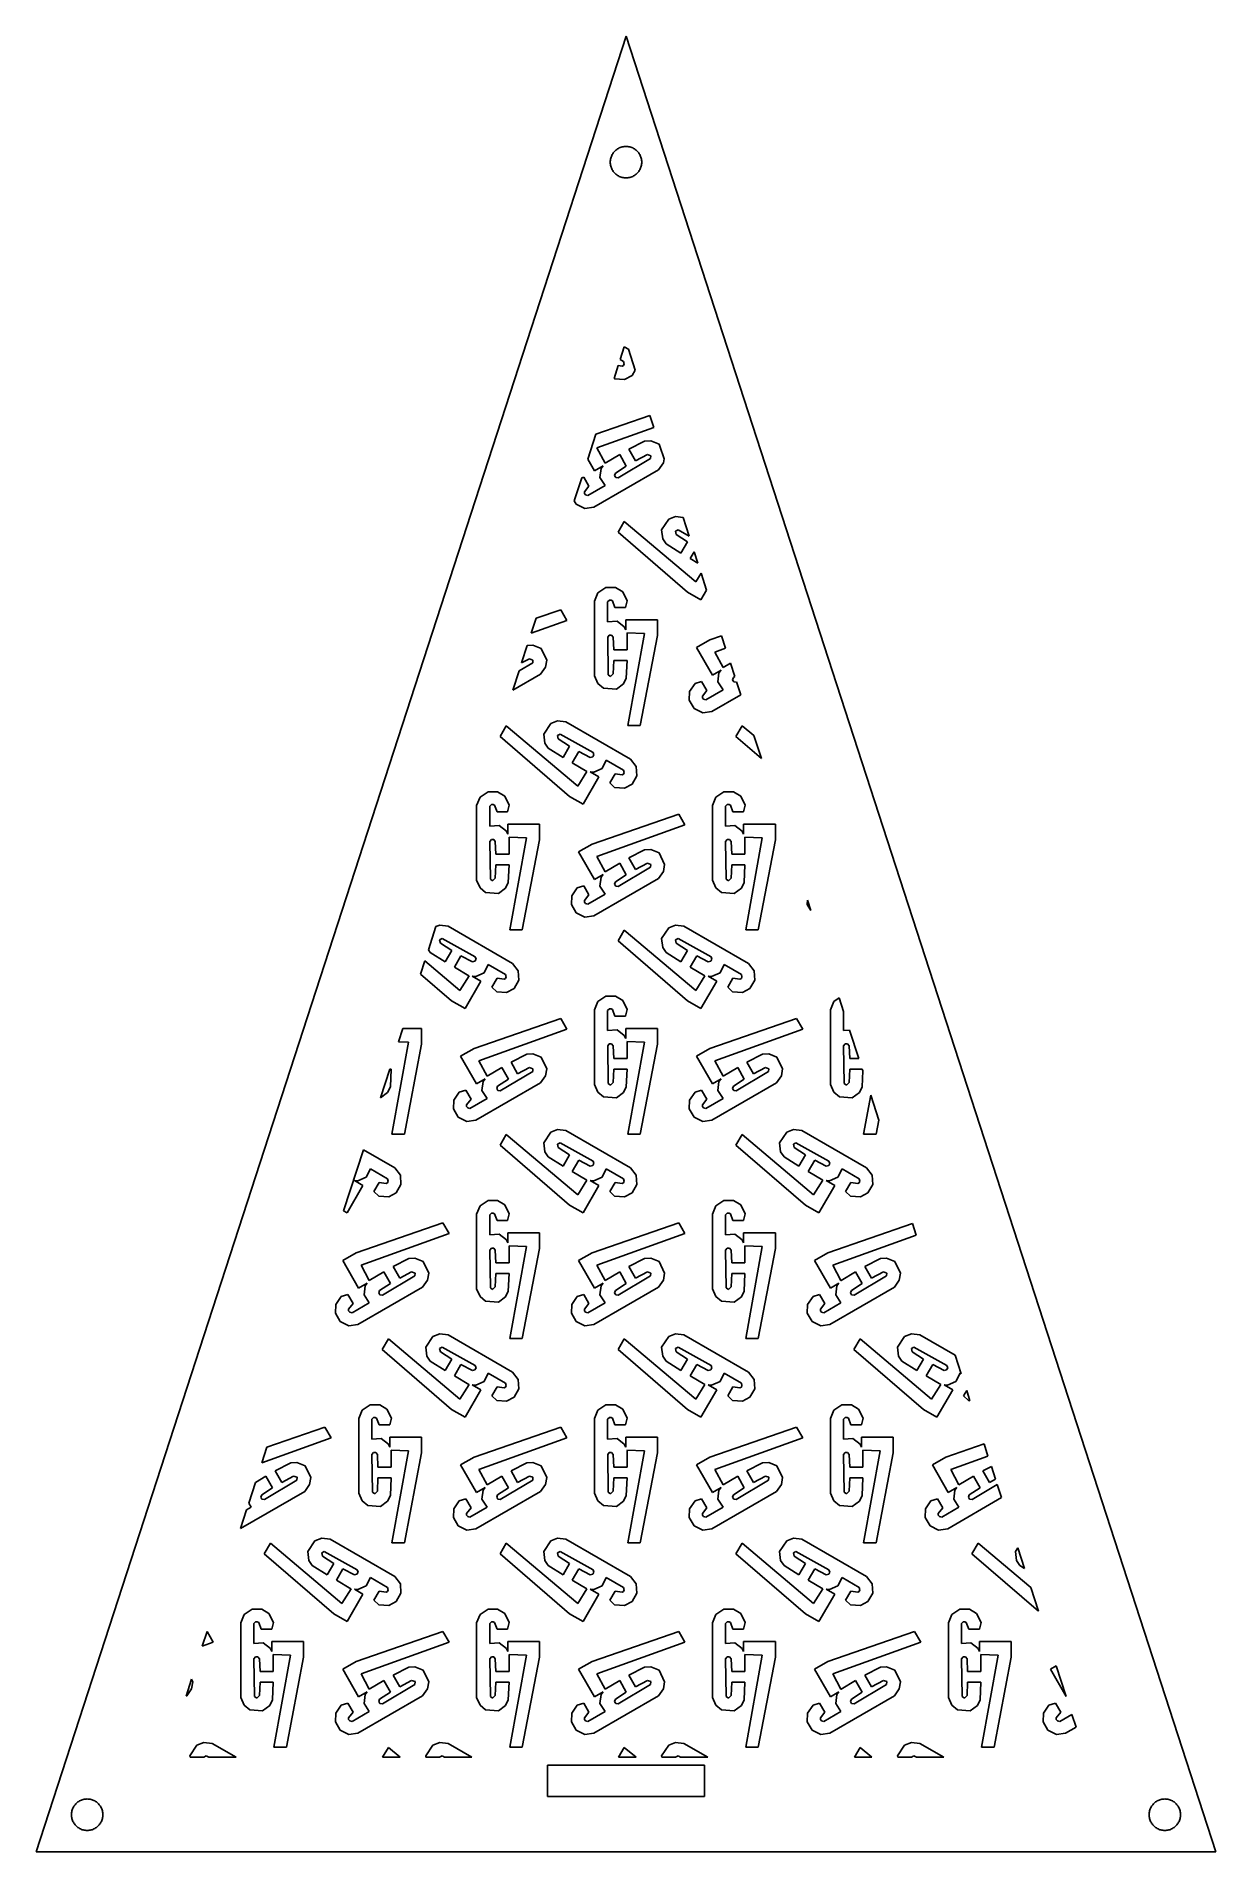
# Model space of a CAD drawing. Header units: metres. Extents: x -75 to 75, y 0 to 231.
import ezdxf

# ---------------------------------------------------------------- set-up
doc = ezdxf.new("R2010")
doc.units = ezdxf.units.M

msp = doc.modelspace()

# ---------------------------------------------------------------- linework, layer by layer
for p, q in [((0, 230.826), (-75, 0)), ((75, 0), (0, 230.826)), ((-2, 214.826), (-1.99605, 214.952)), ((-1.99605, 214.701), (-2, 214.826)), ((-1.99605, 214.952), (-1.98422, 215.077)), ((-1.98422, 214.576), (-1.99605, 214.701)), ((-1.98422, 215.077), (-1.96457, 215.201)), ((-1.96457, 215.201), (-1.93716, 215.324)), ((-1.93716, 215.324), (-1.9021, 215.444)), ((-1.9021, 215.444), (-1.85954, 215.562)), ((-1.85954, 215.562), (-1.80965, 215.678)), ((-1.80965, 215.678), (-1.75261, 215.79)), ((-1.75261, 215.79), (-1.68864, 215.898)), ((-1.68864, 215.898), (-1.61803, 216.002)), ((-1.61803, 216.002), (-1.54102, 216.101)), ((-1.54102, 216.101), (-1.45793, 216.195)), ((-1.45793, 216.195), (-1.36908, 216.284)), ((-1.36908, 216.284), (-1.27484, 216.367)), ((-1.27484, 216.367), (-1.17557, 216.444)), ((-1.17557, 216.444), (-1.07164, 216.515)), ((-1.07164, 216.515), (-0.963501, 216.579)), ((-0.963501, 216.579), (-0.851547, 216.636)), ((-0.851547, 216.636), (-0.736237, 216.686)), ((-0.736237, 216.686), (-0.618027, 216.728)), ((-0.618027, 216.728), (-0.497375, 216.763)), ((-0.497375, 216.763), (-0.374756, 216.791)), ((-0.374756, 216.791), (-0.250656, 216.81)), ((-0.250656, 216.81), (-0.12558, 216.822)), ((-0.12558, 216.822), (0, 216.826)), ((0, 216.826), (0.12558, 216.822)), ((0.12558, 216.822), (0.250656, 216.81)), ((0.250656, 216.81), (0.374756, 216.791)), ((0.374756, 216.791), (0.497375, 216.763)), ((0.497375, 216.763), (0.618027, 216.728)), ((0.618027, 216.728), (0.736237, 216.686)), ((0.736237, 216.686), (0.851547, 216.636)), ((0.851547, 216.636), (0.963501, 216.579)), ((0.963501, 216.579), (1.07164, 216.515)), ((1.07164, 216.515), (1.17557, 216.444)), ((1.17557, 216.444), (1.27484, 216.367)), ((1.27484, 216.367), (1.36908, 216.284)), ((1.36908, 216.284), (1.45793, 216.195)), ((1.45793, 216.195), (1.54102, 216.101)), ((1.54102, 216.101), (1.61803, 216.002)), ((1.61803, 216.002), (1.68864, 215.898)), ((1.68864, 215.898), (1.75261, 215.79)), ((1.75261, 215.79), (1.80965, 215.678)), ((1.80965, 215.678), (1.85954, 215.562)), ((1.85954, 215.562), (1.9021, 215.444)), ((1.9021, 215.444), (1.93716, 215.324)), ((1.93716, 215.324), (1.96457, 215.201)), ((1.96457, 215.201), (1.98422, 215.077)), ((1.98422, 215.077), (1.99605, 214.952)), ((1.99605, 214.701), (1.98422, 214.576)), ((1.99605, 214.952), (2, 214.826)), ((2, 214.826), (1.99605, 214.701)), ((-1.96457, 214.451), (-1.98422, 214.576)), ((-1.93716, 214.329), (-1.96457, 214.451)), ((-1.9021, 214.208), (-1.93716, 214.329)), ((-1.85954, 214.09), (-1.9021, 214.208)), ((-1.80965, 213.975), (-1.85954, 214.09)), ((-1.75261, 213.863), (-1.80965, 213.975)), ((-1.68864, 213.755), (-1.75261, 213.863)), ((-1.61803, 213.651), (-1.68864, 213.755)), ((-1.54102, 213.551), (-1.61803, 213.651)), ((-1.45793, 213.457), (-1.54102, 213.551)), ((-1.36908, 213.368), (-1.45793, 213.457)), ((-1.27484, 213.285), (-1.36908, 213.368)), ((-1.17557, 213.208), (-1.27484, 213.285)), ((-1.07164, 213.138), (-1.17557, 213.208)), ((-0.963501, 213.074), (-1.07164, 213.138)), ((-0.851547, 213.017), (-0.963501, 213.074)), ((-0.736237, 212.967), (-0.851547, 213.017)), ((-0.618027, 212.924), (-0.736237, 212.967)), ((-0.497375, 212.889), (-0.618027, 212.924)), ((-0.374756, 212.862), (-0.497375, 212.889)), ((-0.250656, 212.842), (-0.374756, 212.862)), ((-0.12558, 212.83), (-0.250656, 212.842)), ((0, 212.826), (-0.12558, 212.83)), ((0.12558, 212.83), (0, 212.826)), ((0.250656, 212.842), (0.12558, 212.83)), ((0.374756, 212.862), (0.250656, 212.842)), ((0.497375, 212.889), (0.374756, 212.862)), ((0.618027, 212.924), (0.497375, 212.889)), ((0.736237, 212.967), (0.618027, 212.924)), ((0.851547, 213.017), (0.736237, 212.967)), ((0.963501, 213.074), (0.851547, 213.017)), ((1.07164, 213.138), (0.963501, 213.074)), ((1.17557, 213.208), (1.07164, 213.138)), ((1.27484, 213.285), (1.17557, 213.208)), ((1.36908, 213.368), (1.27484, 213.285)), ((1.45793, 213.457), (1.36908, 213.368)), ((1.54102, 213.551), (1.45793, 213.457)), ((1.61803, 213.651), (1.54102, 213.551)), ((1.68864, 213.755), (1.61803, 213.651)), ((1.75261, 213.863), (1.68864, 213.755)), ((1.80965, 213.975), (1.75261, 213.863)), ((1.85954, 214.09), (1.80965, 213.975)), ((1.9021, 214.208), (1.85954, 214.09)), ((1.93716, 214.329), (1.9021, 214.208)), ((1.96457, 214.451), (1.93716, 214.329)), ((1.98422, 214.576), (1.96457, 214.451)), ((-0.738205, 189.721), (-0.212814, 191.338)), ((-0.325928, 189.484), (-0.738205, 189.721)), ((-0.248108, 189.193), (-0.325928, 189.484)), ((-0.212814, 191.338), (0.311096, 191.036)), ((0.311096, 191.036), (1.17235, 188.385)), ((-1.51596, 187.328), (-0.986603, 188.957)), ((-1.4447, 187.259), (-1.51596, 187.328)), ((-0.180359, 187.182), (-1.4447, 187.259)), ((-0.986603, 188.957), (-0.505371, 188.877)), ((-0.505371, 188.877), (-0.330048, 188.974)), ((-0.330048, 188.974), (-0.248108, 189.193)), ((0.769501, 187.688), (-0.180359, 187.182)), ((1.17235, 188.385), (0.769501, 187.688)), ((-3.82057, 180.235), (3.04327, 182.627)), ((3.04327, 182.627), (3.53731, 181.107)), ((-4.85672, 177.046), (-3.82057, 180.235)), ((3.53731, 181.107), (-3.69827, 178.506)), ((-3.69827, 178.506), (-2.66006, 176.55)), ((0.374451, 178.31), (2.36664, 179.348)), ((1.21445, 176.857), (0.374451, 178.31)), ((2.36664, 179.348), (3.14621, 179.395)), ((3.14621, 179.395), (4.19724, 178.946)), ((4.19724, 178.946), (4.3214, 178.694)), ((4.3214, 178.694), (4.84468, 177.083)), ((-4.01047, 175.58), (-4.85672, 177.046)), ((4.13269, 175.715), (-4.08829, 170.969)), ((-2.91046, 176.216), (-4.01047, 175.58)), ((-3.31558, 174.711), (-3.17734, 175.86)), ((-3.17734, 175.86), (-2.91046, 176.216)), ((-2.66006, 176.55), (-2.6532, 176.559)), ((-2.6532, 176.559), (-0.797882, 177.634)), ((0.041199, 176.18), (-1.33484, 175.298)), ((-0.984192, 174.685), (3.13385, 177.157)), ((-0.797882, 177.634), (0.041199, 176.18)), ((2.72873, 177.645), (1.21445, 176.857)), ((3.16727, 177.504), (2.72873, 177.645)), ((3.13385, 177.157), (3.16727, 177.504)), ((4.75662, 176.573), (4.13269, 175.715)), ((4.84468, 177.083), (4.75662, 176.573)), ((-6.57408, 171.761), (-5.61697, 174.706)), ((-5.61697, 174.706), (-5.37872, 174.774)), ((-5.37872, 174.774), (-4.70581, 173.608)), ((-4.70581, 173.608), (-5.27847, 172.913)), ((-4.84177, 172.455), (-2.65915, 173.715)), ((-2.65915, 173.715), (-3.31558, 174.711)), ((-1.33484, 175.298), (-1.44699, 174.995)), ((-1.44699, 174.995), (-1.30005, 174.74)), ((-1.30005, 174.74), (-0.984192, 174.685)), ((-6.33316, 171.343), (-6.57408, 171.761)), ((-5.24048, 170.803), (-6.33316, 171.343)), ((-5.27847, 172.913), (-5.28168, 172.713)), ((-5.28168, 172.713), (-5.1329, 172.533)), ((-4.08829, 170.969), (-5.24048, 170.803)), ((-5.1329, 172.533), (-4.84177, 172.455)), ((-1.01303, 167.776), (-0.219727, 169.15)), ((-0.219727, 169.15), (8.86093, 161.467)), ((4.53232, 168.086), (5.4364, 169.436)), ((5.4364, 169.436), (6.30753, 169.756)), ((6.30753, 169.756), (7.25813, 169.655)), ((7.25813, 169.655), (8.03258, 167.272)), ((7.82593, 160.151), (-1.01303, 167.776)), ((4.66919, 166.949), (4.53232, 168.086)), ((5.09903, 166.3), (4.66919, 166.949)), ((6.99417, 165.094), (5.09903, 166.3)), ((6.61377, 168.059), (6.29608, 167.915)), ((6.29608, 167.915), (6.39313, 167.464)), ((6.39313, 167.464), (7.83325, 166.546)), ((8.03258, 167.272), (6.61377, 168.059)), ((7.83325, 166.546), (6.99417, 165.094)), ((8.16696, 164.415), (8.67487, 165.295)), ((9.14323, 163.853), (8.16696, 164.415)), ((8.67487, 165.295), (9.14323, 163.853)), ((8.86093, 161.467), (9.55731, 162.579)), ((9.55731, 162.579), (10.2583, 160.422)), ((-3.9949, 158.989), (-3.56232, 160.07)), ((-3.56232, 160.07), (-2.54883, 160.746)), ((-2.54883, 160.746), (-1.32431, 160.746)), ((-1.32431, 160.746), (-0.411072, 160.175)), ((-0.411072, 160.175), (0.154724, 159.042)), ((9.53293, 159.165), (7.82593, 160.151)), ((10.2583, 160.422), (9.53293, 159.165)), ((-11.4247, 156.832), (-8.29742, 157.922)), ((-8.29742, 157.922), (-7.50504, 156.548)), ((-3.9949, 149.496), (-3.9949, 158.989)), ((-2.11899, 159.111), (-2.33185, 158.899)), ((-2.33185, 158.899), (-2.33185, 156.379)), ((-1.88828, 159.15), (-2.11899, 159.111)), ((-1.71707, 159.047), (-1.88828, 159.15)), ((-1.40121, 158.204), (-1.71707, 159.047)), ((-0.054474, 158.204), (-1.40121, 158.204)), ((0.154724, 159.042), (-0.054474, 158.204)), ((-12.0473, 154.916), (-11.4247, 156.832)), ((-7.50504, 156.548), (-12.0473, 154.916)), ((-2.33185, 156.379), (-1.13983, 156.449)), ((-2.12402, 154.689), (-2.3291, 154.443)), ((-1.82968, 154.689), (-2.12402, 154.689)), ((-1.62277, 154.44), (-1.82968, 154.689)), ((-1.13983, 156.449), (-0.216064, 155.756)), ((-0.216064, 155.756), (-0.040283, 155.345)), ((-0.040283, 155.345), (-0.040283, 156.616)), ((-0.040283, 156.616), (3.9949, 156.616)), ((2.33734, 154.883), (0.123596, 154.962)), ((0.123596, 154.962), (0.128174, 154.951)), ((0.128174, 154.951), (0.131378, 152.808)), ((0.224304, 143.177), (2.33734, 154.883)), ((3.9949, 156.616), (3.99536, 154.644)), ((-13.2733, 151.143), (-12.5488, 153.372)), ((-12.5488, 153.372), (-11.8538, 153.414)), ((-11.8538, 153.414), (-10.8028, 152.965)), ((-10.8028, 152.965), (-10.0854, 151.507)), ((-2.3291, 154.443), (-2.24716, 149.641)), ((-1.5477, 152.808), (-1.62277, 154.44)), ((0.131378, 152.808), (-1.5477, 152.808)), ((3.99536, 154.644), (1.81091, 143.177)), ((8.97171, 153.094), (10.6792, 154.08)), ((10.9895, 149.6), (8.97171, 153.094)), ((10.6792, 154.08), (12.1521, 154.593)), ((12.6648, 153.015), (11.3017, 152.525)), ((11.3017, 152.525), (12.3399, 150.569)), ((12.1521, 154.593), (12.6648, 153.015)), ((-14.3919, 147.7), (-13.6006, 150.135)), ((-13.6006, 150.135), (-11.8661, 151.176)), ((-12.2713, 151.664), (-13.2733, 151.143)), ((-11.8327, 151.523), (-12.2713, 151.664)), ((-11.8661, 151.176), (-11.8327, 151.523)), ((-10.2434, 150.592), (-10.8673, 149.735)), ((-10.0854, 151.507), (-10.2434, 150.592)), ((-1.62277, 149.747), (-1.5477, 151.453)), ((-1.5477, 151.453), (0.131378, 151.453)), ((0.131378, 151.453), (0.033875, 149.208)), ((12.0895, 150.235), (10.9895, 149.6)), ((11.8227, 149.879), (12.0895, 150.235)), ((12.3399, 150.569), (12.3468, 150.578)), ((12.3468, 150.578), (13.2809, 151.119)), ((13.2809, 151.119), (13.8316, 149.424)), ((-10.8673, 149.735), (-14.3919, 147.7)), ((-3.56461, 148.528), (-3.9949, 149.496)), ((-2.85095, 147.933), (-3.56461, 148.528)), ((-1.2291, 147.825), (-2.85095, 147.933)), ((-2.24716, 149.641), (-1.96426, 149.438)), ((-1.96426, 149.438), (-1.62277, 149.747)), ((-0.314941, 148.511), (-1.2291, 147.825)), ((0.033875, 149.208), (-0.314941, 148.511)), ((8.09235, 147.499), (8.79044, 148.556)), ((8.79044, 148.556), (9.62128, 148.793)), ((9.62128, 148.793), (10.2942, 147.627)), ((10.1582, 146.474), (12.3409, 147.734)), ((11.6844, 148.73), (11.8227, 149.879)), ((12.3409, 147.734), (11.6844, 148.73)), ((13.6652, 149.318), (13.553, 149.014)), ((13.553, 149.014), (13.7, 148.759)), ((13.8316, 149.424), (13.6652, 149.318)), ((13.7, 148.759), (14.0158, 148.704)), ((14.0158, 148.704), (14.0574, 148.729)), ((14.0574, 148.729), (14.584, 147.109)), ((8.05481, 146.422), (8.09235, 147.499)), ((8.66684, 145.363), (8.05481, 146.422)), ((9.72153, 146.932), (9.71832, 146.733)), ((9.71832, 146.733), (9.8671, 146.552)), ((10.2942, 147.627), (9.72153, 146.932)), ((9.8671, 146.552), (10.1582, 146.474)), ((14.584, 147.109), (10.9117, 144.989)), ((-16.013, 141.796), (-15.2197, 143.169)), ((-15.2197, 143.169), (-6.13907, 135.486)), ((-10.4677, 142.105), (-9.5636, 143.455)), ((-9.5636, 143.455), (-8.69247, 143.775)), ((-8.69247, 143.775), (-7.63733, 143.663)), ((-7.63733, 143.663), (0.583191, 138.917)), ((1.81091, 143.177), (0.224304, 143.177)), ((9.75952, 144.822), (8.66684, 145.363)), ((10.9117, 144.989), (9.75952, 144.822)), ((13.987, 141.796), (14.7803, 143.169)), ((14.7803, 143.169), (16.2749, 141.904)), ((-7.17407, 134.17), (-16.013, 141.796)), ((-10.3308, 140.968), (-10.4677, 142.105)), ((-9.90097, 140.319), (-10.3308, 140.968)), ((-8.38623, 142.078), (-8.70392, 141.934)), ((-8.70392, 141.934), (-8.60687, 141.483)), ((-8.60687, 141.483), (-7.16675, 140.566)), ((-4.18671, 139.748), (-8.38623, 142.078)), ((17.2151, 139.011), (13.987, 141.796)), ((16.2749, 141.904), (17.2151, 139.011)), ((-8.00583, 139.113), (-9.90097, 140.319)), ((-7.16675, 140.566), (-8.00583, 139.113)), ((-6.83304, 138.434), (-5.9935, 139.889)), ((-5.9935, 139.889), (-4.54285, 139.137)), ((-4.54285, 139.137), (-4.22333, 139.192)), ((-4.22333, 139.192), (-4.07593, 139.447)), ((-4.07593, 139.447), (-4.18671, 139.748)), ((-2.50946, 138.782), (-3.04413, 137.715)), ((-0.325928, 137.522), (-2.50946, 138.782)), ((0.583191, 138.917), (1.3028, 138.002)), ((-4.97589, 137.366), (-6.83304, 138.434)), ((-6.13907, 135.486), (-4.96307, 137.364)), ((-3.44925, 136.679), (-5.46707, 133.185)), ((-4.96307, 137.364), (-4.97589, 137.366)), ((-4.10568, 137.262), (-4.54971, 137.314)), ((-4.54971, 137.314), (-3.44925, 136.679)), ((-3.04413, 137.715), (-4.10568, 137.262)), ((-2.06589, 135.898), (-1.39343, 137.063)), ((-1.39343, 137.063), (-0.505371, 136.915)), ((-0.505371, 136.915), (-0.330048, 137.012)), ((-0.330048, 137.012), (-0.248108, 137.232)), ((-0.248108, 137.232), (-0.325928, 137.522)), ((1.38153, 136.786), (0.769501, 135.726)), ((1.3028, 138.002), (1.38153, 136.786)), ((-18.9949, 133.008), (-18.5623, 134.09)), ((-18.5623, 134.09), (-17.5488, 134.765)), ((-17.5488, 134.765), (-16.3243, 134.765)), ((-16.3243, 134.765), (-15.4111, 134.194)), ((-15.4111, 134.194), (-14.8453, 133.062)), ((-5.46707, 133.185), (-7.17407, 134.17)), ((-1.4447, 135.297), (-2.06589, 135.898)), ((-0.180359, 135.221), (-1.4447, 135.297)), ((0.769501, 135.726), (-0.180359, 135.221)), ((11.0051, 133.008), (11.4377, 134.09)), ((11.4377, 134.09), (12.4512, 134.765)), ((12.4512, 134.765), (13.6757, 134.765)), ((13.6757, 134.765), (14.5889, 134.194)), ((14.5889, 134.194), (15.1547, 133.062)), ((-18.9949, 123.515), (-18.9949, 133.008)), ((-17.119, 133.131), (-17.3318, 132.918)), ((-17.3318, 132.918), (-17.3318, 130.398)), ((-16.8883, 133.17), (-17.119, 133.131)), ((-16.7171, 133.067), (-16.8883, 133.17)), ((-16.4012, 132.223), (-16.7171, 133.067)), ((-15.0545, 132.223), (-16.4012, 132.223)), ((-14.8453, 133.062), (-15.0545, 132.223)), ((-4.32083, 128.099), (6.70258, 131.941)), ((6.70258, 131.941), (7.49496, 130.568)), ((11.0051, 123.515), (11.0051, 133.008)), ((12.881, 133.131), (12.6682, 132.918)), ((12.6682, 132.918), (12.6682, 130.398)), ((13.1117, 133.17), (12.881, 133.131)), ((13.2829, 133.067), (13.1117, 133.17)), ((13.5988, 132.223), (13.2829, 133.067)), ((14.9455, 132.223), (13.5988, 132.223)), ((15.1547, 133.062), (14.9455, 132.223)), ((-17.3318, 130.398), (-16.1398, 130.468)), ((-16.1398, 130.468), (-15.2161, 129.775)), ((-15.2161, 129.775), (-15.0403, 129.365)), ((-15.0403, 129.365), (-15.0403, 130.635)), ((-15.0403, 130.635), (-11.0051, 130.635)), ((-11.0051, 130.635), (-11.0046, 128.663)), ((7.49496, 130.568), (-3.69827, 126.544)), ((12.6682, 130.398), (13.8602, 130.468)), ((13.8602, 130.468), (14.7839, 129.775)), ((14.7839, 129.775), (14.9597, 129.365)), ((14.9597, 129.365), (14.9597, 130.635)), ((14.9597, 130.635), (18.9949, 130.635)), ((18.9949, 130.635), (18.9954, 128.663)), ((-17.124, 128.708), (-17.3291, 128.462)), ((-17.3291, 128.462), (-17.2472, 123.66)), ((-16.8297, 128.708), (-17.124, 128.708)), ((-16.6228, 128.459), (-16.8297, 128.708)), ((-16.5477, 126.827), (-16.6228, 128.459)), ((-12.6627, 128.902), (-14.8764, 128.981)), ((-14.8764, 128.981), (-14.8718, 128.97)), ((-14.8718, 128.97), (-14.8686, 126.827)), ((-14.7757, 117.196), (-12.6627, 128.902)), ((-11.0046, 128.663), (-13.1891, 117.196)), ((-6.02829, 127.113), (-4.32083, 128.099)), ((-4.01047, 123.619), (-6.02829, 127.113)), ((0.374451, 126.348), (2.36664, 127.386)), ((2.36664, 127.386), (3.14621, 127.433)), ((3.14621, 127.433), (4.19724, 126.984)), ((4.19724, 126.984), (4.91455, 125.526)), ((12.876, 128.708), (12.6709, 128.462)), ((12.6709, 128.462), (12.7528, 123.66)), ((13.1703, 128.708), (12.876, 128.708)), ((13.3772, 128.459), (13.1703, 128.708)), ((13.4523, 126.827), (13.3772, 128.459)), ((17.3373, 128.902), (15.1236, 128.981)), ((15.1236, 128.981), (15.1282, 128.97)), ((15.1282, 128.97), (15.1314, 126.827)), ((15.2243, 117.196), (17.3373, 128.902)), ((18.9954, 128.663), (16.8109, 117.196)), ((-16.6228, 123.766), (-16.5477, 125.472)), ((-14.8686, 126.827), (-16.5477, 126.827)), ((-16.5477, 125.472), (-14.8686, 125.472)), ((-14.8686, 125.472), (-14.9661, 123.227)), ((-3.69827, 126.544), (-2.66006, 124.588)), ((-2.6532, 124.597), (-0.797882, 125.672)), ((-0.984192, 122.723), (3.13385, 125.195)), ((-0.797882, 125.672), (0.041199, 124.218)), ((1.21445, 124.895), (0.374451, 126.348)), ((2.72873, 125.683), (1.21445, 124.895)), ((3.16727, 125.542), (2.72873, 125.683)), ((3.13385, 125.195), (3.16727, 125.542)), ((4.91455, 125.526), (4.75662, 124.611)), ((13.3772, 123.766), (13.4523, 125.472)), ((15.1314, 126.827), (13.4523, 126.827)), ((13.4523, 125.472), (15.1314, 125.472)), ((15.1314, 125.472), (15.0339, 123.227)), ((-18.5646, 122.547), (-18.9949, 123.515)), ((-17.851, 121.952), (-18.5646, 122.547)), ((-17.2472, 123.66), (-16.9643, 123.458)), ((-16.9643, 123.458), (-16.6228, 123.766)), ((-15.3149, 122.53), (-16.2291, 121.844)), ((-14.9661, 123.227), (-15.3149, 122.53)), ((-6.90765, 121.519), (-6.20956, 122.575)), ((-6.20956, 122.575), (-5.37872, 122.813)), ((-5.37872, 122.813), (-4.70581, 121.646)), ((4.13269, 123.754), (-4.08829, 119.008)), ((-2.91046, 124.254), (-4.01047, 123.619)), ((-3.31558, 122.749), (-3.17734, 123.898)), ((-2.65915, 121.753), (-3.31558, 122.749)), ((-3.17734, 123.898), (-2.91046, 124.254)), ((-2.66006, 124.588), (-2.6532, 124.597)), ((-1.33484, 123.337), (-1.44699, 123.033)), ((-1.44699, 123.033), (-1.30005, 122.778)), ((0.041199, 124.218), (-1.33484, 123.337)), ((-1.30005, 122.778), (-0.984192, 122.723)), ((4.75662, 124.611), (4.13269, 123.754)), ((11.4354, 122.547), (11.0051, 123.515)), ((12.149, 121.952), (11.4354, 122.547)), ((12.7528, 123.66), (13.0357, 123.458)), ((13.0357, 123.458), (13.3772, 123.766)), ((14.6851, 122.53), (13.7709, 121.844)), ((15.0339, 123.227), (14.6851, 122.53)), ((-16.2291, 121.844), (-17.851, 121.952)), ((-6.94519, 120.441), (-6.90765, 121.519)), ((-6.33316, 119.382), (-6.94519, 120.441)), ((-5.27847, 120.951), (-5.28168, 120.752)), ((-5.28168, 120.752), (-5.1329, 120.571)), ((-4.70581, 121.646), (-5.27847, 120.951)), ((-5.1329, 120.571), (-4.84177, 120.493)), ((-4.84177, 120.493), (-2.65915, 121.753)), ((13.7709, 121.844), (12.149, 121.952)), ((23.0548, 120.441), (23.0736, 120.98)), ((23.498, 119.674), (23.0548, 120.441)), ((23.0736, 120.98), (23.498, 119.674)), ((-24.1652, 117.621), (-23.6925, 117.794)), ((-23.6925, 117.794), (-22.6373, 117.682)), ((-5.24048, 118.842), (-6.33316, 119.382)), ((-4.08829, 119.008), (-5.24048, 118.842)), ((5.4364, 117.474), (6.30753, 117.794)), ((6.30753, 117.794), (7.36267, 117.682)), ((-25.1228, 114.673), (-24.1652, 117.621)), ((-23.3862, 116.097), (-23.7039, 115.953)), ((-23.7039, 115.953), (-23.6069, 115.503)), ((-23.6069, 115.503), (-22.1667, 114.585)), ((-19.1867, 113.767), (-23.3862, 116.097)), ((-22.6373, 117.682), (-14.4168, 112.936)), ((-13.1891, 117.196), (-14.7757, 117.196)), ((-1.01303, 115.815), (-0.219727, 117.188)), ((7.82593, 108.189), (-1.01303, 115.815)), ((-0.219727, 117.188), (8.86093, 109.505)), ((4.53232, 116.124), (5.4364, 117.474)), ((4.66919, 114.988), (4.53232, 116.124)), ((6.61377, 116.097), (6.29608, 115.953)), ((6.29608, 115.953), (6.39313, 115.503)), ((6.39313, 115.503), (7.83325, 114.585)), ((10.8133, 113.767), (6.61377, 116.097)), ((7.36267, 117.682), (15.5832, 112.936)), ((16.8109, 117.196), (15.2243, 117.196)), ((-26.1227, 111.596), (-25.5809, 113.263)), ((-25.5809, 113.263), (-21.1391, 109.505)), ((-24.901, 114.338), (-25.1228, 114.673)), ((-23.0058, 113.132), (-24.901, 114.338)), ((-22.1667, 114.585), (-23.0058, 113.132)), ((-21.833, 112.453), (-20.9935, 113.908)), ((-20.9935, 113.908), (-19.5428, 113.156)), ((-19.5428, 113.156), (-19.2233, 113.212)), ((-19.2233, 113.212), (-19.0759, 113.466)), ((-19.0759, 113.466), (-19.1867, 113.767)), ((5.09903, 114.338), (4.66919, 114.988)), ((6.99417, 113.132), (5.09903, 114.338)), ((7.83325, 114.585), (6.99417, 113.132)), ((8.16696, 112.453), (9.0065, 113.908)), ((9.0065, 113.908), (10.4572, 113.156)), ((10.4572, 113.156), (10.7767, 113.212)), ((10.7767, 113.212), (10.9241, 113.466)), ((10.9241, 113.466), (10.8133, 113.767)), ((-22.1741, 108.189), (-26.1227, 111.596)), ((-19.9759, 111.385), (-21.833, 112.453)), ((-21.1391, 109.505), (-19.9631, 111.383)), ((-19.9631, 111.383), (-19.9759, 111.385)), ((-19.1057, 111.281), (-19.5497, 111.333)), ((-19.5497, 111.333), (-18.4492, 110.698)), ((-18.0441, 111.734), (-19.1057, 111.281)), ((-17.5095, 112.801), (-18.0441, 111.734)), ((-15.3259, 111.541), (-17.5095, 112.801)), ((-17.0659, 109.917), (-16.3934, 111.082)), ((-16.3934, 111.082), (-15.5054, 110.934)), ((-15.5054, 110.934), (-15.33, 111.031)), ((-15.33, 111.031), (-15.2481, 111.251)), ((-15.2481, 111.251), (-15.3259, 111.541)), ((-14.4168, 112.936), (-13.6972, 112.021)), ((-13.6185, 110.805), (-14.2305, 109.745)), ((-13.6972, 112.021), (-13.6185, 110.805)), ((10.0241, 111.385), (8.16696, 112.453)), ((8.86093, 109.505), (10.0369, 111.383)), ((10.0369, 111.383), (10.0241, 111.385)), ((10.8943, 111.281), (10.4503, 111.333)), ((10.4503, 111.333), (11.5508, 110.698)), ((11.9559, 111.734), (10.8943, 111.281)), ((12.4905, 112.801), (11.9559, 111.734)), ((14.6741, 111.541), (12.4905, 112.801)), ((12.9341, 109.917), (13.6066, 111.082)), ((13.6066, 111.082), (14.4946, 110.934)), ((14.4946, 110.934), (14.67, 111.031)), ((14.67, 111.031), (14.7519, 111.251)), ((14.7519, 111.251), (14.6741, 111.541)), ((15.5832, 112.936), (16.3028, 112.021)), ((16.3815, 110.805), (15.7695, 109.745)), ((16.3028, 112.021), (16.3815, 110.805)), ((-18.4492, 110.698), (-20.4671, 107.204)), ((-16.4447, 109.316), (-17.0659, 109.917)), ((-15.1804, 109.24), (-16.4447, 109.316)), ((-14.2305, 109.745), (-15.1804, 109.24)), ((-3.56232, 108.109), (-2.54883, 108.784)), ((-2.54883, 108.784), (-1.32431, 108.784)), ((-1.32431, 108.784), (-0.411072, 108.214)), ((11.5508, 110.698), (9.53293, 107.204)), ((13.5553, 109.316), (12.9341, 109.917)), ((14.8196, 109.24), (13.5553, 109.316)), ((15.7695, 109.745), (14.8196, 109.24)), ((26.4377, 108.109), (27.1101, 108.557)), ((27.1101, 108.557), (27.6682, 106.84)), ((-20.4671, 107.204), (-22.1741, 108.189)), ((-3.9949, 107.027), (-3.56232, 108.109)), ((-3.9949, 97.534), (-3.9949, 107.027)), ((-2.11899, 107.15), (-2.33185, 106.937)), ((-2.33185, 106.937), (-2.33185, 104.417)), ((-1.88828, 107.189), (-2.11899, 107.15)), ((-1.71707, 107.086), (-1.88828, 107.189)), ((-1.40121, 106.243), (-1.71707, 107.086)), ((-0.054474, 106.243), (-1.40121, 106.243)), ((-0.411072, 108.214), (0.154724, 107.081)), ((0.154724, 107.081), (-0.054474, 106.243)), ((9.53293, 107.204), (7.82593, 108.189)), ((26.0051, 107.027), (26.4377, 108.109)), ((26.0051, 97.534), (26.0051, 107.027)), ((27.6682, 106.84), (27.6682, 104.417)), ((-28.9267, 102.966), (-28.3783, 104.654)), ((-28.3783, 104.654), (-26.0051, 104.654)), ((-26.0051, 104.654), (-26.0046, 102.682)), ((-19.3208, 102.118), (-8.29742, 105.96)), ((-7.50504, 104.587), (-18.6983, 100.564)), ((-8.29742, 105.96), (-7.50504, 104.587)), ((-2.33185, 104.417), (-1.13983, 104.487)), ((-1.13983, 104.487), (-0.216064, 103.794)), ((-0.040283, 103.384), (-0.040283, 104.654)), ((-0.040283, 104.654), (3.9949, 104.654)), ((3.9949, 104.654), (3.99536, 102.682)), ((10.6792, 102.118), (21.7026, 105.96)), ((22.495, 104.587), (11.3017, 100.564)), ((21.7026, 105.96), (22.495, 104.587)), ((27.6682, 104.417), (28.4406, 104.462)), ((28.4406, 104.462), (29.6156, 100.846)), ((-29.7757, 91.2155), (-27.6627, 102.921)), ((-27.6627, 102.921), (-28.9267, 102.966)), ((-26.0046, 102.682), (-28.1891, 91.2155)), ((-21.0283, 101.133), (-19.3208, 102.118)), ((-2.12402, 102.727), (-2.3291, 102.481)), ((-2.3291, 102.481), (-2.24716, 97.6791)), ((-1.82968, 102.727), (-2.12402, 102.727)), ((-1.62277, 102.478), (-1.82968, 102.727)), ((-1.5477, 100.846), (-1.62277, 102.478)), ((-0.216064, 103.794), (-0.040283, 103.384)), ((2.33734, 102.921), (0.123596, 103)), ((0.123596, 103), (0.128174, 102.99)), ((0.128174, 102.99), (0.131378, 100.846)), ((0.224304, 91.2155), (2.33734, 102.921)), ((3.99536, 102.682), (1.81091, 91.2155)), ((8.97171, 101.133), (10.6792, 102.118)), ((27.876, 102.727), (27.6709, 102.481)), ((27.6709, 102.481), (27.7528, 97.6791)), ((28.1703, 102.727), (27.876, 102.727)), ((28.3772, 102.478), (28.1703, 102.727)), ((28.4523, 100.846), (28.3772, 102.478)), ((-31.2345, 95.8636), (-30.0557, 99.4914)), ((-30.0557, 99.4914), (-29.8686, 99.4914)), ((-29.8686, 99.4914), (-29.9661, 97.2466)), ((-19.0105, 97.6379), (-21.0283, 101.133)), ((-18.6983, 100.564), (-17.6601, 98.607)), ((-17.6532, 98.6162), (-15.7979, 99.691)), ((-15.7979, 99.691), (-14.9588, 98.2372)), ((-14.6255, 100.368), (-12.6334, 101.405)), ((-13.7856, 98.9142), (-14.6255, 100.368)), ((-12.2713, 99.7025), (-13.7856, 98.9142)), ((-12.6334, 101.405), (-11.8538, 101.452)), ((-11.8327, 99.5615), (-12.2713, 99.7025)), ((-11.8661, 99.2145), (-11.8327, 99.5615)), ((-11.8538, 101.452), (-10.8028, 101.003)), ((-10.8028, 101.003), (-10.0854, 99.5454)), ((-10.0854, 99.5454), (-10.2434, 98.6304)), ((-1.62277, 97.7853), (-1.5477, 99.4914)), ((0.131378, 100.846), (-1.5477, 100.846)), ((-1.5477, 99.4914), (0.131378, 99.4914)), ((0.131378, 99.4914), (0.033875, 97.2466)), ((10.9895, 97.6379), (8.97171, 101.133)), ((11.3017, 100.564), (12.3399, 98.607)), ((12.3468, 98.6162), (14.2021, 99.691)), ((14.2021, 99.691), (15.0412, 98.2372)), ((15.3745, 100.368), (17.3666, 101.405)), ((16.2144, 98.9142), (15.3745, 100.368)), ((17.7287, 99.7025), (16.2144, 98.9142)), ((17.3666, 101.405), (18.1462, 101.452)), ((18.1673, 99.5615), (17.7287, 99.7025)), ((18.1339, 99.2145), (18.1673, 99.5615)), ((18.1462, 101.452), (19.1972, 101.003)), ((19.1972, 101.003), (19.9146, 99.5454)), ((19.9146, 99.5454), (19.7566, 98.6304)), ((28.3772, 97.7853), (28.4523, 99.4914)), ((29.6156, 100.846), (28.4523, 100.846)), ((28.4523, 99.4914), (30.0557, 99.4914)), ((30.1225, 99.2861), (30.0339, 97.2466)), ((30.0557, 99.4914), (30.1225, 99.2861)), ((-29.9661, 97.2466), (-30.3149, 96.5489)), ((-10.8673, 97.773), (-19.0883, 93.0269)), ((-17.9105, 98.2733), (-19.0105, 97.6379)), ((-18.3156, 96.7686), (-18.1773, 97.9172)), ((-18.1773, 97.9172), (-17.9105, 98.2733)), ((-17.6601, 98.607), (-17.6532, 98.6162)), ((-16.3348, 97.356), (-16.447, 97.052)), ((-16.447, 97.052), (-16.3, 96.797)), ((-14.9588, 98.2372), (-16.3348, 97.356)), ((-15.9842, 96.7426), (-11.8661, 99.2145)), ((-10.2434, 98.6304), (-10.8673, 97.773)), ((-3.56461, 96.5659), (-3.9949, 97.534)), ((-2.24716, 97.6791), (-1.96426, 97.4768)), ((-1.96426, 97.4768), (-1.62277, 97.7853)), ((0.033875, 97.2466), (-0.314941, 96.5489)), ((19.1327, 97.773), (10.9117, 93.0269)), ((12.0895, 98.2733), (10.9895, 97.6379)), ((11.6844, 96.7686), (11.8227, 97.9172)), ((11.8227, 97.9172), (12.0895, 98.2733)), ((12.3399, 98.607), (12.3468, 98.6162)), ((13.6652, 97.356), (13.553, 97.052)), ((13.553, 97.052), (13.7, 96.797)), ((15.0412, 98.2372), (13.6652, 97.356)), ((14.0158, 96.7426), (18.1339, 99.2145)), ((19.7566, 98.6304), (19.1327, 97.773)), ((26.4354, 96.5659), (26.0051, 97.534)), ((27.7528, 97.6791), (28.0357, 97.4768)), ((28.0357, 97.4768), (28.3772, 97.7853)), ((30.0339, 97.2466), (29.6851, 96.5489)), ((-31.2291, 95.8632), (-31.2345, 95.8636)), ((-30.3149, 96.5489), (-31.2291, 95.8632)), ((-21.9452, 94.4606), (-21.9077, 95.5377)), ((-21.9077, 95.5377), (-21.2096, 96.5942)), ((-21.2096, 96.5942), (-20.3787, 96.8318)), ((-20.3787, 96.8318), (-19.7058, 95.6654)), ((-20.2785, 94.9701), (-20.2817, 94.771)), ((-20.2817, 94.771), (-20.1329, 94.5901)), ((-19.7058, 95.6654), (-20.2785, 94.9701)), ((-19.8418, 94.5123), (-17.6591, 95.7726)), ((-17.6591, 95.7726), (-18.3156, 96.7686)), ((-16.3, 96.797), (-15.9842, 96.7426)), ((-2.85095, 95.9712), (-3.56461, 96.5659)), ((-1.2291, 95.8632), (-2.85095, 95.9712)), ((-0.314941, 96.5489), (-1.2291, 95.8632)), ((8.05481, 94.4606), (8.09235, 95.5377)), ((8.09235, 95.5377), (8.79044, 96.5942)), ((8.79044, 96.5942), (9.62128, 96.8318)), ((9.62128, 96.8318), (10.2942, 95.6654)), ((9.72153, 94.9701), (9.71832, 94.771)), ((9.71832, 94.771), (9.8671, 94.5901)), ((10.2942, 95.6654), (9.72153, 94.9701)), ((10.1582, 94.5123), (12.3409, 95.7726)), ((12.3409, 95.7726), (11.6844, 96.7686)), ((13.7, 96.797), (14.0158, 96.7426)), ((27.149, 95.9712), (26.4354, 96.5659)), ((28.7709, 95.8632), (27.149, 95.9712)), ((29.6851, 96.5489), (28.7709, 95.8632)), ((30.2243, 91.2155), (31.1245, 96.2021)), ((31.1245, 96.2021), (32.1561, 93.0273)), ((-21.3332, 93.4009), (-21.9452, 94.4606)), ((-20.2405, 92.8607), (-21.3332, 93.4009)), ((-19.0883, 93.0269), (-20.2405, 92.8607)), ((-20.1329, 94.5901), (-19.8418, 94.5123)), ((8.66684, 93.4009), (8.05481, 94.4606)), ((9.75952, 92.8607), (8.66684, 93.4009)), ((10.9117, 93.0269), (9.75952, 92.8607)), ((9.8671, 94.5901), (10.1582, 94.5123)), ((32.1561, 93.0273), (31.8109, 91.2155)), ((-28.1891, 91.2155), (-29.7757, 91.2155)), ((-16.013, 89.834), (-15.2197, 91.2073)), ((-15.2197, 91.2073), (-6.13907, 83.5246)), ((-10.4677, 90.1434), (-9.5636, 91.4934)), ((-10.3308, 89.0068), (-10.4677, 90.1434)), ((-9.5636, 91.4934), (-8.69247, 91.8134)), ((-8.38623, 90.1164), (-8.70392, 89.9722)), ((-8.69247, 91.8134), (-7.63733, 91.7017)), ((-4.18671, 87.7864), (-8.38623, 90.1164)), ((-7.63733, 91.7017), (0.583191, 86.9556)), ((1.81091, 91.2155), (0.224304, 91.2155)), ((13.987, 89.834), (14.7803, 91.2073)), ((14.7803, 91.2073), (23.8609, 83.5246)), ((19.5323, 90.1434), (20.4364, 91.4934)), ((19.6692, 89.0068), (19.5323, 90.1434)), ((20.4364, 91.4934), (21.3075, 91.8134)), ((21.6138, 90.1164), (21.2961, 89.9722)), ((21.3075, 91.8134), (22.3627, 91.7017)), ((25.8133, 87.7864), (21.6138, 90.1164)), ((22.3627, 91.7017), (30.5832, 86.9556)), ((31.8109, 91.2155), (30.2243, 91.2155)), ((-35.9087, 81.478), (-33.3846, 89.2463)), ((-33.3846, 89.2463), (-29.4168, 86.9556)), ((-7.17407, 82.2086), (-16.013, 89.834)), ((-9.90097, 88.3572), (-10.3308, 89.0068)), ((-8.00583, 87.151), (-9.90097, 88.3572)), ((-8.70392, 89.9722), (-8.60687, 89.5218)), ((-8.60687, 89.5218), (-7.16675, 88.604)), ((-7.16675, 88.604), (-8.00583, 87.151)), ((-6.83304, 86.4726), (-5.9935, 87.9269)), ((-5.9935, 87.9269), (-4.54285, 87.1753)), ((-4.07593, 87.4857), (-4.18671, 87.7864)), ((22.8259, 82.2086), (13.987, 89.834)), ((20.099, 88.3572), (19.6692, 89.0068)), ((21.9942, 87.151), (20.099, 88.3572)), ((21.2961, 89.9722), (21.3931, 89.5218)), ((21.3931, 89.5218), (22.8333, 88.604)), ((22.8333, 88.604), (21.9942, 87.151)), ((23.167, 86.4726), (24.0065, 87.9269)), ((24.0065, 87.9269), (25.4572, 87.1753)), ((25.9241, 87.4857), (25.8133, 87.7864)), ((-33.0441, 85.7535), (-34.1057, 85.2998)), ((-32.5095, 86.8201), (-33.0441, 85.7535)), ((-30.3259, 85.5603), (-32.5095, 86.8201)), ((-30.2481, 85.2701), (-30.3259, 85.5603)), ((-29.4168, 86.9556), (-28.6972, 86.04)), ((-28.6972, 86.04), (-28.6185, 84.8242)), ((-4.97589, 85.4042), (-6.83304, 86.4726)), ((-4.54285, 87.1753), (-4.22333, 87.2307)), ((-4.22333, 87.2307), (-4.07593, 87.4857)), ((-3.04413, 85.7535), (-4.10568, 85.2998)), ((-2.50946, 86.8201), (-3.04413, 85.7535)), ((-0.325928, 85.5603), (-2.50946, 86.8201)), ((-0.248108, 85.2701), (-0.325928, 85.5603)), ((0.583191, 86.9556), (1.3028, 86.04)), ((1.3028, 86.04), (1.38153, 84.8242)), ((25.0241, 85.4042), (23.167, 86.4726)), ((25.4572, 87.1753), (25.7767, 87.2307)), ((25.7767, 87.2307), (25.9241, 87.4857)), ((26.9559, 85.7535), (25.8943, 85.2998)), ((27.4905, 86.8201), (26.9559, 85.7535)), ((29.6741, 85.5603), (27.4905, 86.8201)), ((29.7519, 85.2701), (29.6741, 85.5603)), ((30.5832, 86.9556), (31.3028, 86.04)), ((31.3028, 86.04), (31.3815, 84.8242)), ((-33.4492, 84.7176), (-35.4671, 81.223)), ((-34.1057, 85.2998), (-34.5497, 85.3525)), ((-34.5497, 85.3525), (-33.4492, 84.7176)), ((-32.0659, 83.9362), (-31.3934, 85.1016)), ((-31.4447, 83.3356), (-32.0659, 83.9362)), ((-30.1804, 83.2591), (-31.4447, 83.3356)), ((-31.3934, 85.1016), (-30.5054, 84.9533)), ((-30.5054, 84.9533), (-30.33, 85.0504)), ((-30.33, 85.0504), (-30.2481, 85.2701)), ((-29.2305, 83.7645), (-30.1804, 83.2591)), ((-28.6185, 84.8242), (-29.2305, 83.7645)), ((-6.13907, 83.5246), (-4.96307, 85.4024)), ((-3.44925, 84.7176), (-5.46707, 81.223)), ((-4.96307, 85.4024), (-4.97589, 85.4042)), ((-4.10568, 85.2998), (-4.54971, 85.3525)), ((-4.54971, 85.3525), (-3.44925, 84.7176)), ((-2.06589, 83.9362), (-1.39343, 85.1016)), ((-1.4447, 83.3356), (-2.06589, 83.9362)), ((-0.180359, 83.2591), (-1.4447, 83.3356)), ((-1.39343, 85.1016), (-0.505371, 84.9533)), ((-0.505371, 84.9533), (-0.330048, 85.0504)), ((-0.330048, 85.0504), (-0.248108, 85.2701)), ((0.769501, 83.7645), (-0.180359, 83.2591)), ((1.38153, 84.8242), (0.769501, 83.7645)), ((23.8609, 83.5246), (25.0369, 85.4024)), ((26.5508, 84.7176), (24.5329, 81.223)), ((25.0369, 85.4024), (25.0241, 85.4042)), ((25.8943, 85.2998), (25.4503, 85.3525)), ((25.4503, 85.3525), (26.5508, 84.7176)), ((27.9341, 83.9362), (28.6066, 85.1016)), ((28.5553, 83.3356), (27.9341, 83.9362)), ((29.8196, 83.2591), (28.5553, 83.3356)), ((28.6066, 85.1016), (29.4946, 84.9533)), ((29.4946, 84.9533), (29.67, 85.0504)), ((29.67, 85.0504), (29.7519, 85.2701)), ((30.7695, 83.7645), (29.8196, 83.2591)), ((31.3815, 84.8242), (30.7695, 83.7645)), ((-35.4671, 81.223), (-35.9087, 81.478)), ((-18.9949, 81.0463), (-18.5623, 82.128)), ((-18.9949, 71.5532), (-18.9949, 81.0463)), ((-18.5623, 82.128), (-17.5488, 82.8036)), ((-17.5488, 82.8036), (-16.3243, 82.8036)), ((-17.119, 81.169), (-17.3318, 80.9566)), ((-17.3318, 80.9566), (-17.3318, 78.4361)), ((-16.8883, 81.2079), (-17.119, 81.169)), ((-16.7171, 81.1049), (-16.8883, 81.2079)), ((-16.4012, 80.2617), (-16.7171, 81.1049)), ((-16.3243, 82.8036), (-15.4111, 82.2328)), ((-15.4111, 82.2328), (-14.8453, 81.0999)), ((-14.8453, 81.0999), (-15.0545, 80.2617)), ((-5.46707, 81.223), (-7.17407, 82.2086)), ((11.0051, 81.0463), (11.4377, 82.128)), ((11.0051, 71.5532), (11.0051, 81.0463)), ((11.4377, 82.128), (12.4512, 82.8036)), ((12.4512, 82.8036), (13.6757, 82.8036)), ((12.881, 81.169), (12.6682, 80.9566)), ((12.6682, 80.9566), (12.6682, 78.4361)), ((13.1117, 81.2079), (12.881, 81.169)), ((13.2829, 81.1049), (13.1117, 81.2079)), ((13.5988, 80.2617), (13.2829, 81.1049)), ((13.6757, 82.8036), (14.5889, 82.2328)), ((14.5889, 82.2328), (15.1547, 81.0999)), ((15.1547, 81.0999), (14.9455, 80.2617)), ((24.5329, 81.223), (22.8259, 82.2086)), ((-34.3208, 76.1372), (-23.2974, 79.9792)), ((-22.505, 78.606), (-33.6983, 74.5827)), ((-23.2974, 79.9792), (-22.505, 78.606)), ((-17.3318, 78.4361), (-16.1398, 78.5062)), ((-15.0545, 80.2617), (-16.4012, 80.2617)), ((-16.1398, 78.5062), (-15.2161, 77.8131)), ((-15.0403, 77.403), (-15.0403, 78.6732)), ((-15.0403, 78.6732), (-11.0051, 78.6732)), ((-11.0051, 78.6732), (-11.0046, 76.7017)), ((-4.32083, 76.1372), (6.70258, 79.9792)), ((7.49496, 78.606), (-3.69827, 74.5827)), ((6.70258, 79.9792), (7.49496, 78.606)), ((12.6682, 78.4361), (13.8602, 78.5062)), ((14.9455, 80.2617), (13.5988, 80.2617)), ((13.8602, 78.5062), (14.7839, 77.8131)), ((14.9597, 77.403), (14.9597, 78.6732)), ((14.9597, 78.6732), (18.9949, 78.6732)), ((18.9949, 78.6732), (18.9954, 76.7017)), ((25.6792, 76.1372), (36.4268, 79.8831)), ((36.4268, 79.8831), (36.9101, 78.3958)), ((-17.124, 76.7465), (-17.3291, 76.5002)), ((-17.3291, 76.5002), (-17.2472, 71.6983)), ((-16.8297, 76.7465), (-17.124, 76.7465)), ((-16.6228, 76.497), (-16.8297, 76.7465)), ((-16.5477, 74.8651), (-16.6228, 76.497)), ((-15.2161, 77.8131), (-15.0403, 77.403)), ((-12.6627, 76.9402), (-14.8764, 77.0193)), ((-14.8764, 77.0193), (-14.8718, 77.0088)), ((-14.8718, 77.0088), (-14.8686, 74.8651)), ((-14.7757, 65.2347), (-12.6627, 76.9402)), ((-11.0046, 76.7017), (-13.1891, 65.2347)), ((12.876, 76.7465), (12.6709, 76.5002)), ((12.6709, 76.5002), (12.7528, 71.6983)), ((13.1703, 76.7465), (12.876, 76.7465)), ((13.3772, 76.497), (13.1703, 76.7465)), ((13.4523, 74.8651), (13.3772, 76.497)), ((14.7839, 77.8131), (14.9597, 77.403)), ((17.3373, 76.9402), (15.1236, 77.0193)), ((15.1236, 77.0193), (15.1282, 77.0088)), ((15.1282, 77.0088), (15.1314, 74.8651)), ((15.2243, 65.2347), (17.3373, 76.9402)), ((18.9954, 76.7017), (16.8109, 65.2347)), ((36.9101, 78.3958), (26.3017, 74.5827)), ((-36.0283, 75.1517), (-34.3208, 76.1372)), ((-34.0105, 71.6571), (-36.0283, 75.1517)), ((-33.6983, 74.5827), (-32.6601, 72.6262)), ((-29.6255, 74.3867), (-27.6334, 75.4245)), ((-28.7856, 72.9333), (-29.6255, 74.3867)), ((-27.6334, 75.4245), (-26.8538, 75.4716)), ((-26.8538, 75.4716), (-25.8028, 75.0226)), ((-25.8028, 75.0226), (-25.0854, 73.5646)), ((-14.8686, 74.8651), (-16.5477, 74.8651)), ((-6.02829, 75.1517), (-4.32083, 76.1372)), ((-4.01047, 71.6571), (-6.02829, 75.1517)), ((-3.69827, 74.5827), (-2.66006, 72.6262)), ((0.374451, 74.3867), (2.36664, 75.4245)), ((1.21445, 72.9333), (0.374451, 74.3867)), ((2.36664, 75.4245), (3.14621, 75.4716)), ((3.14621, 75.4716), (4.19724, 75.0226)), ((4.19724, 75.0226), (4.91455, 73.5646)), ((15.1314, 74.8651), (13.4523, 74.8651)), ((23.9717, 75.1517), (25.6792, 76.1372)), ((25.9895, 71.6571), (23.9717, 75.1517)), ((26.3017, 74.5827), (27.3399, 72.6262)), ((30.3745, 74.3867), (32.3666, 75.4245)), ((31.2144, 72.9333), (30.3745, 74.3867)), ((32.3666, 75.4245), (33.1462, 75.4716)), ((33.1462, 75.4716), (34.1972, 75.0226)), ((34.1972, 75.0226), (34.9146, 73.5646)), ((-25.8673, 71.7921), (-34.0883, 67.0461)), ((-32.9105, 72.2925), (-34.0105, 71.6571)), ((-33.3156, 70.7878), (-33.1773, 71.9363)), ((-33.1773, 71.9363), (-32.9105, 72.2925)), ((-32.6601, 72.6262), (-32.6532, 72.6353)), ((-32.6532, 72.6353), (-30.7979, 73.7102)), ((-29.9588, 72.2563), (-31.3348, 71.3751)), ((-30.9842, 70.7617), (-26.8661, 73.2336)), ((-30.7979, 73.7102), (-29.9588, 72.2563)), ((-27.2713, 73.7216), (-28.7856, 72.9333)), ((-26.8327, 73.5806), (-27.2713, 73.7216)), ((-26.8661, 73.2336), (-26.8327, 73.5806)), ((-25.2434, 72.6495), (-25.8673, 71.7921)), ((-25.0854, 73.5646), (-25.2434, 72.6495)), ((-17.2472, 71.6983), (-16.9643, 71.496)), ((-16.9643, 71.496), (-16.6228, 71.8045)), ((-16.6228, 71.8045), (-16.5477, 73.5106)), ((-16.5477, 73.5106), (-14.8686, 73.5106)), ((-14.8686, 73.5106), (-14.9661, 71.2657)), ((4.13269, 71.7921), (-4.08829, 67.0461)), ((-2.91046, 72.2925), (-4.01047, 71.6571)), ((-3.31558, 70.7878), (-3.17734, 71.9363)), ((-3.17734, 71.9363), (-2.91046, 72.2925)), ((-2.66006, 72.6262), (-2.6532, 72.6353)), ((-2.6532, 72.6353), (-0.797882, 73.7102)), ((0.041199, 72.2563), (-1.33484, 71.3751)), ((-0.984192, 70.7617), (3.13385, 73.2336)), ((-0.797882, 73.7102), (0.041199, 72.2563)), ((2.72873, 73.7216), (1.21445, 72.9333)), ((3.16727, 73.5806), (2.72873, 73.7216)), ((3.13385, 73.2336), (3.16727, 73.5806)), ((4.75662, 72.6495), (4.13269, 71.7921)), ((4.91455, 73.5646), (4.75662, 72.6495)), ((12.7528, 71.6983), (13.0357, 71.496)), ((13.0357, 71.496), (13.3772, 71.8045)), ((13.3772, 71.8045), (13.4523, 73.5106)), ((13.4523, 73.5106), (15.1314, 73.5106)), ((15.1314, 73.5106), (15.0339, 71.2657)), ((34.1327, 71.7921), (25.9117, 67.0461)), ((27.0895, 72.2925), (25.9895, 71.6571)), ((26.6844, 70.7878), (26.8227, 71.9363)), ((26.8227, 71.9363), (27.0895, 72.2925)), ((27.3399, 72.6262), (27.3468, 72.6353)), ((27.3468, 72.6353), (29.2021, 73.7102)), ((30.0412, 72.2563), (28.6652, 71.3751)), ((29.0158, 70.7617), (33.1339, 73.2336)), ((29.2021, 73.7102), (30.0412, 72.2563)), ((32.7287, 73.7216), (31.2144, 72.9333)), ((33.1673, 73.5806), (32.7287, 73.7216)), ((33.1339, 73.2336), (33.1673, 73.5806)), ((34.7566, 72.6495), (34.1327, 71.7921)), ((34.9146, 73.5646), (34.7566, 72.6495)), ((-36.9452, 68.4798), (-36.9077, 69.5569)), ((-36.9077, 69.5569), (-36.2096, 70.6134)), ((-36.2096, 70.6134), (-35.3787, 70.851)), ((-35.3787, 70.851), (-34.7058, 69.6846)), ((-34.7058, 69.6846), (-35.2785, 68.9893)), ((-34.8418, 68.5315), (-32.6591, 69.7917)), ((-32.6591, 69.7917), (-33.3156, 70.7878)), ((-31.3348, 71.3751), (-31.447, 71.0712)), ((-31.447, 71.0712), (-31.3, 70.8162)), ((-31.3, 70.8162), (-30.9842, 70.7617)), ((-18.5646, 70.585), (-18.9949, 71.5532)), ((-17.851, 69.9904), (-18.5646, 70.585)), ((-16.2291, 69.8824), (-17.851, 69.9904)), ((-15.3149, 70.5681), (-16.2291, 69.8824)), ((-14.9661, 71.2657), (-15.3149, 70.5681)), ((-6.94519, 68.4798), (-6.90765, 69.5569)), ((-6.90765, 69.5569), (-6.20956, 70.6134)), ((-6.20956, 70.6134), (-5.37872, 70.851)), ((-5.37872, 70.851), (-4.70581, 69.6846)), ((-4.70581, 69.6846), (-5.27847, 68.9893)), ((-4.84177, 68.5315), (-2.65915, 69.7917)), ((-2.65915, 69.7917), (-3.31558, 70.7878)), ((-1.33484, 71.3751), (-1.44699, 71.0712)), ((-1.44699, 71.0712), (-1.30005, 70.8162)), ((-1.30005, 70.8162), (-0.984192, 70.7617)), ((11.4354, 70.585), (11.0051, 71.5532)), ((12.149, 69.9904), (11.4354, 70.585)), ((13.7709, 69.8824), (12.149, 69.9904)), ((14.6851, 70.5681), (13.7709, 69.8824)), ((15.0339, 71.2657), (14.6851, 70.5681)), ((23.0548, 68.4798), (23.0923, 69.5569)), ((23.0923, 69.5569), (23.7904, 70.6134)), ((23.7904, 70.6134), (24.6213, 70.851)), ((24.6213, 70.851), (25.2942, 69.6846)), ((25.2942, 69.6846), (24.7215, 68.9893)), ((25.1582, 68.5315), (27.3409, 69.7917)), ((27.3409, 69.7917), (26.6844, 70.7878)), ((28.6652, 71.3751), (28.553, 71.0712)), ((28.553, 71.0712), (28.7, 70.8162)), ((28.7, 70.8162), (29.0158, 70.7617)), ((-36.3332, 67.42), (-36.9452, 68.4798)), ((-35.2405, 66.8799), (-36.3332, 67.42)), ((-35.2785, 68.9893), (-35.2817, 68.7901)), ((-35.2817, 68.7901), (-35.1329, 68.6093)), ((-34.0883, 67.0461), (-35.2405, 66.8799)), ((-35.1329, 68.6093), (-34.8418, 68.5315)), ((-6.33316, 67.42), (-6.94519, 68.4798)), ((-5.24048, 66.8799), (-6.33316, 67.42)), ((-5.27847, 68.9893), (-5.28168, 68.7901)), ((-5.28168, 68.7901), (-5.1329, 68.6093)), ((-4.08829, 67.0461), (-5.24048, 66.8799)), ((-5.1329, 68.6093), (-4.84177, 68.5315)), ((23.6668, 67.42), (23.0548, 68.4798)), ((24.7595, 66.8799), (23.6668, 67.42)), ((24.7215, 68.9893), (24.7183, 68.7901)), ((24.7183, 68.7901), (24.8671, 68.6093)), ((25.9117, 67.0461), (24.7595, 66.8799)), ((24.8671, 68.6093), (25.1582, 68.5315)), ((-31.013, 63.8531), (-30.2197, 65.2264)), ((-30.2197, 65.2264), (-21.1391, 57.5438)), ((-25.4677, 64.1626), (-24.5636, 65.5125)), ((-24.5636, 65.5125), (-23.6925, 65.8325)), ((-23.6925, 65.8325), (-22.6373, 65.7208)), ((-22.6373, 65.7208), (-14.4168, 60.9747)), ((-13.1891, 65.2347), (-14.7757, 65.2347)), ((-1.01303, 63.8531), (-0.219727, 65.2264)), ((-0.219727, 65.2264), (8.86093, 57.5438)), ((4.53232, 64.1626), (5.4364, 65.5125)), ((5.4364, 65.5125), (6.30753, 65.8325)), ((6.30753, 65.8325), (7.36267, 65.7208)), ((7.36267, 65.7208), (15.5832, 60.9747)), ((16.8109, 65.2347), (15.2243, 65.2347)), ((28.987, 63.8531), (29.7803, 65.2264)), ((29.7803, 65.2264), (38.8609, 57.5438)), ((34.5323, 64.1626), (35.4364, 65.5125)), ((35.4364, 65.5125), (36.3075, 65.8325)), ((36.3075, 65.8325), (37.3627, 65.7208)), ((37.3627, 65.7208), (41.8749, 63.1157)), ((-22.1741, 56.2277), (-31.013, 63.8531)), ((-25.3308, 63.026), (-25.4677, 64.1626)), ((-24.901, 62.3764), (-25.3308, 63.026)), ((-23.0058, 61.1702), (-24.901, 62.3764)), ((-23.3862, 64.1356), (-23.7039, 63.9914)), ((-23.7039, 63.9914), (-23.6069, 63.541)), ((-23.6069, 63.541), (-22.1667, 62.6231)), ((-19.1867, 61.8056), (-23.3862, 64.1356)), ((-22.1667, 62.6231), (-23.0058, 61.1702)), ((7.82593, 56.2277), (-1.01303, 63.8531)), ((4.66919, 63.026), (4.53232, 64.1626)), ((5.09903, 62.3764), (4.66919, 63.026)), ((6.99417, 61.1702), (5.09903, 62.3764)), ((6.61377, 64.1356), (6.29608, 63.9914)), ((6.29608, 63.9914), (6.39313, 63.541)), ((6.39313, 63.541), (7.83325, 62.6231)), ((10.8133, 61.8056), (6.61377, 64.1356)), ((7.83325, 62.6231), (6.99417, 61.1702)), ((37.8259, 56.2277), (28.987, 63.8531)), ((34.6692, 63.026), (34.5323, 64.1626)), ((35.099, 62.3764), (34.6692, 63.026)), ((36.9942, 61.1702), (35.099, 62.3764)), ((36.6138, 64.1356), (36.2961, 63.9914)), ((36.2961, 63.9914), (36.3931, 63.541)), ((36.3931, 63.541), (37.8333, 62.6231)), ((40.8133, 61.8056), (36.6138, 64.1356)), ((37.8333, 62.6231), (36.9942, 61.1702)), ((41.8749, 63.1157), (42.6432, 60.7512)), ((-21.833, 60.4918), (-20.9935, 61.9461)), ((-19.9759, 59.4234), (-21.833, 60.4918)), ((-20.9935, 61.9461), (-19.5428, 61.1945)), ((-19.5428, 61.1945), (-19.2233, 61.2498)), ((-19.2233, 61.2498), (-19.0759, 61.5048)), ((-19.0759, 61.5048), (-19.1867, 61.8056)), ((-17.5095, 60.8392), (-18.0441, 59.7726)), ((-15.3259, 59.5795), (-17.5095, 60.8392)), ((-14.4168, 60.9747), (-13.6972, 60.0592)), ((-13.6972, 60.0592), (-13.6185, 58.8434)), ((8.16696, 60.4918), (9.0065, 61.9461)), ((10.0241, 59.4234), (8.16696, 60.4918)), ((9.0065, 61.9461), (10.4572, 61.1945)), ((10.4572, 61.1945), (10.7767, 61.2498)), ((10.7767, 61.2498), (10.9241, 61.5048)), ((10.9241, 61.5048), (10.8133, 61.8056)), ((12.4905, 60.8392), (11.9559, 59.7726)), ((14.6741, 59.5795), (12.4905, 60.8392)), ((15.5832, 60.9747), (16.3028, 60.0592)), ((16.3028, 60.0592), (16.3815, 58.8434)), ((38.167, 60.4918), (39.0065, 61.9461)), ((40.0241, 59.4234), (38.167, 60.4918)), ((39.0065, 61.9461), (40.4572, 61.1945)), ((40.4572, 61.1945), (40.7767, 61.2498)), ((40.7767, 61.2498), (40.9241, 61.5048)), ((40.9241, 61.5048), (40.8133, 61.8056)), ((42.4905, 60.8392), (41.9559, 59.7726)), ((42.6432, 60.7512), (42.4905, 60.8392)), ((-21.1391, 57.5438), (-19.9631, 59.4215)), ((-18.4492, 58.7367), (-20.4671, 55.2422)), ((-19.9631, 59.4215), (-19.9759, 59.4234)), ((-19.1057, 59.319), (-19.5497, 59.3716)), ((-19.5497, 59.3716), (-18.4492, 58.7367)), ((-18.0441, 59.7726), (-19.1057, 59.319)), ((-17.0659, 57.9553), (-16.3934, 59.1208)), ((-16.4447, 57.3547), (-17.0659, 57.9553)), ((-16.3934, 59.1208), (-15.5054, 58.9725)), ((-15.5054, 58.9725), (-15.33, 59.0695)), ((-15.33, 59.0695), (-15.2481, 59.2892)), ((-15.2481, 59.2892), (-15.3259, 59.5795)), ((-14.2305, 57.7837), (-15.1804, 57.2783)), ((-13.6185, 58.8434), (-14.2305, 57.7837)), ((8.86093, 57.5438), (10.0369, 59.4215)), ((11.5508, 58.7367), (9.53293, 55.2422)), ((10.0369, 59.4215), (10.0241, 59.4234)), ((10.8943, 59.319), (10.4503, 59.3716)), ((10.4503, 59.3716), (11.5508, 58.7367)), ((11.9559, 59.7726), (10.8943, 59.319)), ((12.9341, 57.9553), (13.6066, 59.1208)), ((13.5553, 57.3547), (12.9341, 57.9553)), ((13.6066, 59.1208), (14.4946, 58.9725)), ((14.4946, 58.9725), (14.67, 59.0695)), ((14.67, 59.0695), (14.7519, 59.2892)), ((14.7519, 59.2892), (14.6741, 59.5795)), ((15.7695, 57.7837), (14.8196, 57.2783)), ((16.3815, 58.8434), (15.7695, 57.7837)), ((38.8609, 57.5438), (40.0369, 59.4215)), ((41.5508, 58.7367), (39.5329, 55.2422)), ((40.0369, 59.4215), (40.0241, 59.4234)), ((40.8943, 59.319), (40.4503, 59.3716)), ((40.4503, 59.3716), (41.5508, 58.7367)), ((41.9559, 59.7726), (40.8943, 59.319)), ((42.9341, 57.9553), (43.3292, 58.64)), ((43.5553, 57.3547), (42.9341, 57.9553)), ((43.3292, 58.64), (43.7506, 57.3429)), ((-33.9949, 55.0655), (-33.5623, 56.1472)), ((-33.5623, 56.1472), (-32.5488, 56.8228)), ((-32.5488, 56.8228), (-31.3243, 56.8228)), ((-31.3243, 56.8228), (-30.4111, 56.252)), ((-30.4111, 56.252), (-29.8453, 55.119)), ((-20.4671, 55.2422), (-22.1741, 56.2277)), ((-15.1804, 57.2783), (-16.4447, 57.3547)), ((-3.9949, 55.0655), (-3.56232, 56.1472)), ((-3.56232, 56.1472), (-2.54883, 56.8228)), ((-2.54883, 56.8228), (-1.32431, 56.8228)), ((-1.32431, 56.8228), (-0.411072, 56.252)), ((-0.411072, 56.252), (0.154724, 55.119)), ((9.53293, 55.2422), (7.82593, 56.2277)), ((14.8196, 57.2783), (13.5553, 57.3547)), ((26.0051, 55.0655), (26.4377, 56.1472)), ((26.4377, 56.1472), (27.4512, 56.8228)), ((27.4512, 56.8228), (28.6757, 56.8228)), ((28.6757, 56.8228), (29.5889, 56.252)), ((29.5889, 56.252), (30.1547, 55.119)), ((39.5329, 55.2422), (37.8259, 56.2277)), ((43.7506, 57.3429), (43.5553, 57.3547)), ((-45.6725, 51.428), (-38.2974, 53.9984)), ((-38.2974, 53.9984), (-37.505, 52.6251)), ((-33.9949, 45.5724), (-33.9949, 55.0655)), ((-32.119, 55.1881), (-32.3318, 54.9757)), ((-32.3318, 54.9757), (-32.3318, 52.4553)), ((-31.8883, 55.2271), (-32.119, 55.1881)), ((-31.7171, 55.1241), (-31.8883, 55.2271)), ((-31.4012, 54.2809), (-31.7171, 55.1241)), ((-30.0545, 54.2809), (-31.4012, 54.2809)), ((-29.8453, 55.119), (-30.0545, 54.2809)), ((-19.3208, 50.1564), (-8.29742, 53.9984)), ((-8.29742, 53.9984), (-7.50504, 52.6251)), ((-3.9949, 45.5724), (-3.9949, 55.0655)), ((-2.11899, 55.1881), (-2.33185, 54.9757)), ((-2.33185, 54.9757), (-2.33185, 52.4553)), ((-1.88828, 55.2271), (-2.11899, 55.1881)), ((-1.71707, 55.1241), (-1.88828, 55.2271)), ((-1.40121, 54.2809), (-1.71707, 55.1241)), ((-0.054474, 54.2809), (-1.40121, 54.2809)), ((0.154724, 55.119), (-0.054474, 54.2809)), ((10.6792, 50.1564), (21.7026, 53.9984)), ((21.7026, 53.9984), (22.495, 52.6251)), ((26.0051, 45.5724), (26.0051, 55.0655)), ((27.881, 55.1881), (27.6682, 54.9757)), ((27.6682, 54.9757), (27.6682, 52.4553)), ((28.1117, 55.2271), (27.881, 55.1881)), ((28.2829, 55.1241), (28.1117, 55.2271)), ((28.5988, 54.2809), (28.2829, 55.1241)), ((29.9455, 54.2809), (28.5988, 54.2809)), ((30.1547, 55.119), (29.9455, 54.2809)), ((-37.505, 52.6251), (-46.3121, 49.4595)), ((-46.3121, 49.4595), (-45.6725, 51.428)), ((-32.3318, 52.4553), (-31.1398, 52.5253)), ((-31.1398, 52.5253), (-30.2161, 51.8323)), ((-30.2161, 51.8323), (-30.0403, 51.4221)), ((-30.0403, 51.4221), (-30.0403, 52.6924)), ((-30.0403, 52.6924), (-26.0051, 52.6924)), ((-27.6627, 50.9593), (-29.8764, 51.0385)), ((-29.8764, 51.0385), (-29.8718, 51.028)), ((-29.8718, 51.028), (-29.8686, 48.8843)), ((-29.7757, 39.2538), (-27.6627, 50.9593)), ((-26.0051, 52.6924), (-26.0046, 50.7208)), ((-7.50504, 52.6251), (-18.6983, 48.6018)), ((-2.33185, 52.4553), (-1.13983, 52.5253)), ((-1.13983, 52.5253), (-0.216064, 51.8323)), ((-0.216064, 51.8323), (-0.040283, 51.4221)), ((-0.040283, 51.4221), (-0.040283, 52.6924)), ((-0.040283, 52.6924), (3.9949, 52.6924)), ((2.33734, 50.9593), (0.123596, 51.0385)), ((0.123596, 51.0385), (0.128174, 51.028)), ((0.128174, 51.028), (0.131378, 48.8843)), ((0.224304, 39.2538), (2.33734, 50.9593)), ((3.9949, 52.6924), (3.99536, 50.7208)), ((22.495, 52.6251), (11.3017, 48.6018)), ((27.6682, 52.4553), (28.8602, 52.5253)), ((28.8602, 52.5253), (29.7839, 51.8323)), ((29.7839, 51.8323), (29.9597, 51.4221)), ((29.9597, 51.4221), (29.9597, 52.6924)), ((29.9597, 52.6924), (33.9949, 52.6924)), ((32.3373, 50.9593), (30.1236, 51.0385)), ((30.1236, 51.0385), (30.1282, 51.028)), ((30.1282, 51.028), (30.1314, 48.8843)), ((30.2243, 39.2538), (32.3373, 50.9593)), ((33.9949, 52.6924), (33.9954, 50.7208)), ((40.6792, 50.1564), (45.5357, 51.849)), ((45.5357, 51.849), (46.0377, 50.3041)), ((-44.6255, 48.4059), (-42.6334, 49.4437)), ((-42.6334, 49.4437), (-41.8538, 49.4908)), ((-41.8538, 49.4908), (-40.8028, 49.0417)), ((-40.8028, 49.0417), (-40.0854, 47.5838)), ((-32.124, 50.7657), (-32.3291, 50.5194)), ((-32.3291, 50.5194), (-32.2472, 45.7175)), ((-31.8297, 50.7657), (-32.124, 50.7657)), ((-31.6228, 50.5162), (-31.8297, 50.7657)), ((-31.5477, 48.8843), (-31.6228, 50.5162)), ((-29.8686, 48.8843), (-31.5477, 48.8843)), ((-26.0046, 50.7208), (-28.1891, 39.2538)), ((-21.0283, 49.1708), (-19.3208, 50.1564)), ((-19.0105, 45.6763), (-21.0283, 49.1708)), ((-18.6983, 48.6018), (-17.6601, 46.6454)), ((-14.6255, 48.4059), (-12.6334, 49.4437)), ((-12.6334, 49.4437), (-11.8538, 49.4908)), ((-11.8538, 49.4908), (-10.8028, 49.0417)), ((-10.8028, 49.0417), (-10.0854, 47.5838)), ((-2.12402, 50.7657), (-2.3291, 50.5194)), ((-2.3291, 50.5194), (-2.24716, 45.7175)), ((-1.82968, 50.7657), (-2.12402, 50.7657)), ((-1.62277, 50.5162), (-1.82968, 50.7657)), ((-1.5477, 48.8843), (-1.62277, 50.5162)), ((0.131378, 48.8843), (-1.5477, 48.8843)), ((3.99536, 50.7208), (1.81091, 39.2538)), ((8.97171, 49.1708), (10.6792, 50.1564)), ((10.9895, 45.6763), (8.97171, 49.1708)), ((11.3017, 48.6018), (12.3399, 46.6454)), ((15.3745, 48.4059), (17.3666, 49.4437)), ((17.3666, 49.4437), (18.1462, 49.4908)), ((18.1462, 49.4908), (19.1972, 49.0417)), ((19.1972, 49.0417), (19.9146, 47.5838)), ((27.876, 50.7657), (27.6709, 50.5194)), ((27.6709, 50.5194), (27.7528, 45.7175)), ((28.1703, 50.7657), (27.876, 50.7657)), ((28.3772, 50.5162), (28.1703, 50.7657)), ((28.4523, 48.8843), (28.3772, 50.5162)), ((30.1314, 48.8843), (28.4523, 48.8843)), ((33.9954, 50.7208), (31.8109, 39.2538)), ((38.9717, 49.1708), (40.6792, 50.1564)), ((40.9895, 45.6763), (38.9717, 49.1708)), ((46.0377, 50.3041), (41.3017, 48.6018)), ((41.3017, 48.6018), (42.3399, 46.6454)), ((45.3745, 48.4059), (46.4691, 48.9762)), ((46.4691, 48.9762), (46.9947, 47.3587)), ((-47.9862, 44.3071), (-47.1238, 46.9612)), ((-47.1238, 46.9612), (-45.7979, 47.7293)), ((-44.9588, 46.2755), (-46.3348, 45.3943)), ((-45.9842, 44.7809), (-41.8661, 47.2528)), ((-45.7979, 47.7293), (-44.9588, 46.2755)), ((-43.7856, 46.9525), (-44.6255, 48.4059)), ((-42.2713, 47.7408), (-43.7856, 46.9525)), ((-41.8327, 47.5998), (-42.2713, 47.7408)), ((-41.8661, 47.2528), (-41.8327, 47.5998)), ((-40.2434, 46.6687), (-40.8673, 45.8113)), ((-40.0854, 47.5838), (-40.2434, 46.6687)), ((-31.6228, 45.8237), (-31.5477, 47.5298)), ((-31.5477, 47.5298), (-29.8686, 47.5298)), ((-29.8686, 47.5298), (-29.9661, 45.2849)), ((-17.9105, 46.3116), (-19.0105, 45.6763)), ((-18.1773, 45.9555), (-17.9105, 46.3116)), ((-17.6601, 46.6454), (-17.6532, 46.6545)), ((-17.6532, 46.6545), (-15.7979, 47.7293)), ((-14.9588, 46.2755), (-16.3348, 45.3943)), ((-15.9842, 44.7809), (-11.8661, 47.2528)), ((-15.7979, 47.7293), (-14.9588, 46.2755)), ((-13.7856, 46.9525), (-14.6255, 48.4059)), ((-12.2713, 47.7408), (-13.7856, 46.9525)), ((-11.8327, 47.5998), (-12.2713, 47.7408)), ((-11.8661, 47.2528), (-11.8327, 47.5998)), ((-10.2434, 46.6687), (-10.8673, 45.8113)), ((-10.0854, 47.5838), (-10.2434, 46.6687)), ((-1.62277, 45.8237), (-1.5477, 47.5298)), ((-1.5477, 47.5298), (0.131378, 47.5298)), ((0.131378, 47.5298), (0.033875, 45.2849)), ((12.0895, 46.3116), (10.9895, 45.6763)), ((11.8227, 45.9555), (12.0895, 46.3116)), ((12.3399, 46.6454), (12.3468, 46.6545)), ((12.3468, 46.6545), (14.2021, 47.7293)), ((15.0412, 46.2755), (13.6652, 45.3943)), ((14.0158, 44.7809), (18.1339, 47.2528)), ((14.2021, 47.7293), (15.0412, 46.2755)), ((16.2144, 46.9525), (15.3745, 48.4059)), ((17.7287, 47.7408), (16.2144, 46.9525)), ((18.1673, 47.5998), (17.7287, 47.7408)), ((18.1339, 47.2528), (18.1673, 47.5998)), ((19.7566, 46.6687), (19.1327, 45.8113)), ((19.9146, 47.5838), (19.7566, 46.6687)), ((28.3772, 45.8237), (28.4523, 47.5298)), ((28.4523, 47.5298), (30.1314, 47.5298)), ((30.1314, 47.5298), (30.0339, 45.2849)), ((42.0895, 46.3116), (40.9895, 45.6763)), ((41.8227, 45.9555), (42.0895, 46.3116)), ((42.3399, 46.6454), (42.3468, 46.6545)), ((42.3468, 46.6545), (44.2021, 47.7293)), ((45.0412, 46.2755), (43.6652, 45.3943)), ((44.0158, 44.7809), (47.2094, 46.6979)), ((44.2021, 47.7293), (45.0412, 46.2755)), ((46.2144, 46.9525), (45.3745, 48.4059)), ((46.9947, 47.3587), (46.2144, 46.9525)), ((47.2094, 46.6979), (47.7557, 45.0164)), ((-40.8673, 45.8113), (-49.0283, 41.0999)), ((-47.6591, 43.8109), (-47.9862, 44.3071)), ((-46.3348, 45.3943), (-46.447, 45.0903)), ((-46.447, 45.0903), (-46.3, 44.8354)), ((-46.3, 44.8354), (-45.9842, 44.7809)), ((-33.5646, 44.6042), (-33.9949, 45.5724)), ((-32.851, 44.0096), (-33.5646, 44.6042)), ((-31.2291, 43.9015), (-32.851, 44.0096)), ((-32.2472, 45.7175), (-31.9643, 45.5151)), ((-31.9643, 45.5151), (-31.6228, 45.8237)), ((-30.3149, 44.5872), (-31.2291, 43.9015)), ((-29.9661, 45.2849), (-30.3149, 44.5872)), ((-21.9077, 43.576), (-21.2096, 44.6326)), ((-21.2096, 44.6326), (-20.3787, 44.8701)), ((-20.3787, 44.8701), (-19.7058, 43.7038)), ((-10.8673, 45.8113), (-19.0883, 41.0652)), ((-18.3156, 44.807), (-18.1773, 45.9555)), ((-17.6591, 43.8109), (-18.3156, 44.807)), ((-16.3348, 45.3943), (-16.447, 45.0903)), ((-16.447, 45.0903), (-16.3, 44.8354)), ((-16.3, 44.8354), (-15.9842, 44.7809)), ((-3.56461, 44.6042), (-3.9949, 45.5724)), ((-2.85095, 44.0096), (-3.56461, 44.6042)), ((-1.2291, 43.9015), (-2.85095, 44.0096)), ((-2.24716, 45.7175), (-1.96426, 45.5151)), ((-1.96426, 45.5151), (-1.62277, 45.8237)), ((-0.314941, 44.5872), (-1.2291, 43.9015)), ((0.033875, 45.2849), (-0.314941, 44.5872)), ((8.09235, 43.576), (8.79044, 44.6326)), ((8.79044, 44.6326), (9.62128, 44.8701)), ((9.62128, 44.8701), (10.2942, 43.7038)), ((19.1327, 45.8113), (10.9117, 41.0652)), ((11.6844, 44.807), (11.8227, 45.9555)), ((12.3409, 43.8109), (11.6844, 44.807)), ((13.6652, 45.3943), (13.553, 45.0903)), ((13.553, 45.0903), (13.7, 44.8354)), ((13.7, 44.8354), (14.0158, 44.7809)), ((26.4354, 44.6042), (26.0051, 45.5724)), ((27.149, 44.0096), (26.4354, 44.6042)), ((28.7709, 43.9015), (27.149, 44.0096)), ((27.7528, 45.7175), (28.0357, 45.5151)), ((28.0357, 45.5151), (28.3772, 45.8237)), ((29.6851, 44.5872), (28.7709, 43.9015)), ((30.0339, 45.2849), (29.6851, 44.5872)), ((38.0923, 43.576), (38.7904, 44.6326)), ((38.7904, 44.6326), (39.6213, 44.8701)), ((39.6213, 44.8701), (40.2942, 43.7038)), ((47.7557, 45.0164), (40.9117, 41.0652)), ((41.6844, 44.807), (41.8227, 45.9555)), ((42.3409, 43.8109), (41.6844, 44.807)), ((43.6652, 45.3943), (43.553, 45.0903)), ((43.553, 45.0903), (43.7, 44.8354)), ((43.7, 44.8354), (44.0158, 44.7809)), ((-49.0283, 41.0999), (-48.2602, 43.4639)), ((-48.2602, 43.4639), (-47.6591, 43.8109)), ((-21.9452, 42.4989), (-21.9077, 43.576)), ((-21.3332, 41.4392), (-21.9452, 42.4989)), ((-20.2785, 43.0084), (-20.2817, 42.8093)), ((-20.2817, 42.8093), (-20.1329, 42.6285)), ((-19.7058, 43.7038), (-20.2785, 43.0084)), ((-20.1329, 42.6285), (-19.8418, 42.5507)), ((-19.8418, 42.5507), (-17.6591, 43.8109)), ((8.05481, 42.4989), (8.09235, 43.576)), ((8.66684, 41.4392), (8.05481, 42.4989)), ((9.72153, 43.0084), (9.71832, 42.8093)), ((9.71832, 42.8093), (9.8671, 42.6285)), ((10.2942, 43.7038), (9.72153, 43.0084)), ((9.8671, 42.6285), (10.1582, 42.5507)), ((10.1582, 42.5507), (12.3409, 43.8109)), ((38.0548, 42.4989), (38.0923, 43.576)), ((38.6668, 41.4392), (38.0548, 42.4989)), ((39.7215, 43.0084), (39.7183, 42.8093)), ((39.7183, 42.8093), (39.8671, 42.6285)), ((40.2942, 43.7038), (39.7215, 43.0084)), ((39.8671, 42.6285), (40.1582, 42.5507)), ((40.1582, 42.5507), (42.3409, 43.8109)), ((-46.013, 37.8723), (-45.2197, 39.2456)), ((-45.2197, 39.2456), (-36.1391, 31.563)), ((-40.4677, 38.1818), (-39.5636, 39.5317)), ((-39.5636, 39.5317), (-38.6925, 39.8517)), ((-38.6925, 39.8517), (-37.6373, 39.74)), ((-37.6373, 39.74), (-29.4168, 34.9939)), ((-28.1891, 39.2538), (-29.7757, 39.2538)), ((-20.2405, 40.899), (-21.3332, 41.4392)), ((-19.0883, 41.0652), (-20.2405, 40.899)), ((-16.013, 37.8723), (-15.2197, 39.2456)), ((-15.2197, 39.2456), (-6.13907, 31.563)), ((-10.4677, 38.1818), (-9.5636, 39.5317)), ((-9.5636, 39.5317), (-8.69247, 39.8517)), ((-8.69247, 39.8517), (-7.63733, 39.74)), ((-7.63733, 39.74), (0.583191, 34.9939)), ((1.81091, 39.2538), (0.224304, 39.2538)), ((9.75952, 40.899), (8.66684, 41.4392)), ((10.9117, 41.0652), (9.75952, 40.899)), ((13.987, 37.8723), (14.7803, 39.2456)), ((14.7803, 39.2456), (23.8609, 31.563)), ((19.5323, 38.1818), (20.4364, 39.5317)), ((20.4364, 39.5317), (21.3075, 39.8517)), ((21.3075, 39.8517), (22.3627, 39.74)), ((22.3627, 39.74), (30.5832, 34.9939)), ((31.8109, 39.2538), (30.2243, 39.2538)), ((39.7595, 40.899), (38.6668, 41.4392)), ((40.9117, 41.0652), (39.7595, 40.899)), ((43.987, 37.8723), (44.7803, 39.2456)), ((44.7803, 39.2456), (51.4697, 33.5861)), ((-37.1741, 30.2469), (-46.013, 37.8723)), ((-40.3308, 37.0451), (-40.4677, 38.1818)), ((-39.901, 36.3956), (-40.3308, 37.0451)), ((-38.3862, 38.1548), (-38.7039, 38.0106)), ((-38.7039, 38.0106), (-38.6069, 37.5601)), ((-38.6069, 37.5601), (-37.1667, 36.6423)), ((-34.1867, 35.8247), (-38.3862, 38.1548)), ((-7.17407, 30.2469), (-16.013, 37.8723)), ((-10.3308, 37.0451), (-10.4677, 38.1818)), ((-9.90097, 36.3956), (-10.3308, 37.0451)), ((-8.38623, 38.1548), (-8.70392, 38.0106)), ((-8.70392, 38.0106), (-8.60687, 37.5601)), ((-8.60687, 37.5601), (-7.16675, 36.6423)), ((-4.18671, 35.8247), (-8.38623, 38.1548)), ((22.8259, 30.2469), (13.987, 37.8723)), ((19.6692, 37.0451), (19.5323, 38.1818)), ((20.099, 36.3956), (19.6692, 37.0451)), ((21.6138, 38.1548), (21.2961, 38.0106)), ((21.2961, 38.0106), (21.3931, 37.5601)), ((21.3931, 37.5601), (22.8333, 36.6423)), ((25.8133, 35.8247), (21.6138, 38.1548)), ((52.449, 30.5721), (43.987, 37.8723)), ((49.5323, 38.1818), (49.8314, 38.6283)), ((49.6692, 37.0451), (49.5323, 38.1818)), ((50.099, 36.3956), (49.6692, 37.0451)), ((49.8314, 38.6283), (50.6762, 36.0282)), ((-38.0058, 35.1894), (-39.901, 36.3956)), ((-37.1667, 36.6423), (-38.0058, 35.1894)), ((-36.833, 34.511), (-35.9935, 35.9653)), ((-35.9935, 35.9653), (-34.5428, 35.2136)), ((-34.5428, 35.2136), (-34.2233, 35.269)), ((-34.2233, 35.269), (-34.0759, 35.524)), ((-34.0759, 35.524), (-34.1867, 35.8247)), ((-32.5095, 34.8584), (-33.0441, 33.7918)), ((-30.3259, 33.5986), (-32.5095, 34.8584)), ((-29.4168, 34.9939), (-28.6972, 34.0784)), ((-8.00583, 35.1894), (-9.90097, 36.3956)), ((-7.16675, 36.6423), (-8.00583, 35.1894)), ((-6.83304, 34.511), (-5.9935, 35.9653)), ((-5.9935, 35.9653), (-4.54285, 35.2136)), ((-4.54285, 35.2136), (-4.22333, 35.269)), ((-4.22333, 35.269), (-4.07593, 35.524)), ((-4.07593, 35.524), (-4.18671, 35.8247)), ((-2.50946, 34.8584), (-3.04413, 33.7918)), ((-0.325928, 33.5986), (-2.50946, 34.8584)), ((0.583191, 34.9939), (1.3028, 34.0784)), ((21.9942, 35.1894), (20.099, 36.3956)), ((22.8333, 36.6423), (21.9942, 35.1894)), ((23.167, 34.511), (24.0065, 35.9653)), ((24.0065, 35.9653), (25.4572, 35.2136)), ((25.4572, 35.2136), (25.7767, 35.269)), ((25.7767, 35.269), (25.9241, 35.524)), ((25.9241, 35.524), (25.8133, 35.8247)), ((27.4905, 34.8584), (26.9559, 33.7918)), ((29.6741, 33.5986), (27.4905, 34.8584)), ((30.5832, 34.9939), (31.3028, 34.0784)), ((50.6762, 36.0282), (50.099, 36.3956)), ((-34.9759, 33.4425), (-36.833, 34.511)), ((-36.1391, 31.563), (-34.9631, 33.4407)), ((-33.4492, 32.7559), (-35.4671, 29.2613)), ((-34.9631, 33.4407), (-34.9759, 33.4425)), ((-34.1057, 33.3382), (-34.5497, 33.3908)), ((-34.5497, 33.3908), (-33.4492, 32.7559)), ((-33.0441, 33.7918), (-34.1057, 33.3382)), ((-32.0659, 31.9745), (-31.3934, 33.14)), ((-31.3934, 33.14), (-30.5054, 32.9916)), ((-30.5054, 32.9916), (-30.33, 33.0887)), ((-30.33, 33.0887), (-30.2481, 33.3084)), ((-30.2481, 33.3084), (-30.3259, 33.5986)), ((-28.6185, 32.8625), (-29.2305, 31.8028)), ((-28.6972, 34.0784), (-28.6185, 32.8625)), ((-4.97589, 33.4425), (-6.83304, 34.511)), ((-6.13907, 31.563), (-4.96307, 33.4407)), ((-3.44925, 32.7559), (-5.46707, 29.2613)), ((-4.96307, 33.4407), (-4.97589, 33.4425)), ((-4.10568, 33.3382), (-4.54971, 33.3908)), ((-4.54971, 33.3908), (-3.44925, 32.7559)), ((-3.04413, 33.7918), (-4.10568, 33.3382)), ((-2.06589, 31.9745), (-1.39343, 33.14)), ((-1.39343, 33.14), (-0.505371, 32.9916)), ((-0.505371, 32.9916), (-0.330048, 33.0887)), ((-0.330048, 33.0887), (-0.248108, 33.3084)), ((-0.248108, 33.3084), (-0.325928, 33.5986)), ((1.38153, 32.8625), (0.769501, 31.8028)), ((1.3028, 34.0784), (1.38153, 32.8625)), ((25.0241, 33.4425), (23.167, 34.511)), ((23.8609, 31.563), (25.0369, 33.4407)), ((26.5508, 32.7559), (24.5329, 29.2613)), ((25.0369, 33.4407), (25.0241, 33.4425)), ((25.8943, 33.3382), (25.4503, 33.3908)), ((25.4503, 33.3908), (26.5508, 32.7559)), ((26.9559, 33.7918), (25.8943, 33.3382)), ((27.9341, 31.9745), (28.6066, 33.14)), ((28.6066, 33.14), (29.4946, 32.9916)), ((29.4946, 32.9916), (29.67, 33.0887)), ((29.67, 33.0887), (29.7519, 33.3084)), ((29.7519, 33.3084), (29.6741, 33.5986)), ((31.3815, 32.8625), (30.7695, 31.8028)), ((31.3028, 34.0784), (31.3815, 32.8625)), ((51.4697, 33.5861), (52.449, 30.5721)), ((-48.9949, 29.0846), (-48.5623, 30.1663)), ((-48.5623, 30.1663), (-47.5488, 30.842)), ((-47.5488, 30.842), (-46.3243, 30.842)), ((-46.3243, 30.842), (-45.4111, 30.2711)), ((-45.4111, 30.2711), (-44.8453, 29.1382)), ((-35.4671, 29.2613), (-37.1741, 30.2469)), ((-31.4447, 31.3739), (-32.0659, 31.9745)), ((-30.1804, 31.2975), (-31.4447, 31.3739)), ((-29.2305, 31.8028), (-30.1804, 31.2975)), ((-18.9949, 29.0846), (-18.5623, 30.1663)), ((-18.5623, 30.1663), (-17.5488, 30.842)), ((-17.5488, 30.842), (-16.3243, 30.842)), ((-16.3243, 30.842), (-15.4111, 30.2711)), ((-15.4111, 30.2711), (-14.8453, 29.1382)), ((-5.46707, 29.2613), (-7.17407, 30.2469)), ((-1.4447, 31.3739), (-2.06589, 31.9745)), ((-0.180359, 31.2975), (-1.4447, 31.3739)), ((0.769501, 31.8028), (-0.180359, 31.2975)), ((11.0051, 29.0846), (11.4377, 30.1663)), ((11.4377, 30.1663), (12.4512, 30.842)), ((12.4512, 30.842), (13.6757, 30.842)), ((13.6757, 30.842), (14.5889, 30.2711)), ((14.5889, 30.2711), (15.1547, 29.1382)), ((24.5329, 29.2613), (22.8259, 30.2469)), ((28.5553, 31.3739), (27.9341, 31.9745)), ((29.8196, 31.2975), (28.5553, 31.3739)), ((30.7695, 31.8028), (29.8196, 31.2975)), ((41.0051, 29.0846), (41.4377, 30.1663)), ((41.4377, 30.1663), (42.4512, 30.842)), ((42.4512, 30.842), (43.6757, 30.842)), ((43.6757, 30.842), (44.5889, 30.2711)), ((44.5889, 30.2711), (45.1547, 29.1382)), ((-53.8865, 26.1477), (-53.2856, 27.9971)), ((-53.2856, 27.9971), (-52.505, 26.6443)), ((-48.9949, 19.5915), (-48.9949, 29.0846)), ((-47.119, 29.2073), (-47.3318, 28.9949)), ((-47.3318, 28.9949), (-47.3318, 26.4745)), ((-46.8883, 29.2462), (-47.119, 29.2073)), ((-46.7171, 29.1432), (-46.8883, 29.2462)), ((-46.4012, 28.3), (-46.7171, 29.1432)), ((-45.0545, 28.3), (-46.4012, 28.3)), ((-44.8453, 29.1382), (-45.0545, 28.3)), ((-34.3208, 24.1756), (-23.2974, 28.0176)), ((-23.2974, 28.0176), (-22.505, 26.6443)), ((-18.9949, 19.5915), (-18.9949, 29.0846)), ((-17.119, 29.2073), (-17.3318, 28.9949)), ((-17.3318, 28.9949), (-17.3318, 26.4745)), ((-16.8883, 29.2462), (-17.119, 29.2073)), ((-16.7171, 29.1432), (-16.8883, 29.2462)), ((-16.4012, 28.3), (-16.7171, 29.1432)), ((-15.0545, 28.3), (-16.4012, 28.3)), ((-14.8453, 29.1382), (-15.0545, 28.3)), ((-4.32083, 24.1756), (6.70258, 28.0176)), ((6.70258, 28.0176), (7.49496, 26.6443)), ((11.0051, 19.5915), (11.0051, 29.0846)), ((12.881, 29.2073), (12.6682, 28.9949)), ((12.6682, 28.9949), (12.6682, 26.4745)), ((13.1117, 29.2462), (12.881, 29.2073)), ((13.2829, 29.1432), (13.1117, 29.2462)), ((13.5988, 28.3), (13.2829, 29.1432)), ((14.9455, 28.3), (13.5988, 28.3)), ((15.1547, 29.1382), (14.9455, 28.3)), ((25.6792, 24.1756), (36.7026, 28.0176)), ((36.7026, 28.0176), (37.495, 26.6443)), ((41.0051, 19.5915), (41.0051, 29.0846)), ((42.881, 29.2073), (42.6682, 28.9949)), ((42.6682, 28.9949), (42.6682, 26.4745)), ((43.1117, 29.2462), (42.881, 29.2073)), ((43.2829, 29.1432), (43.1117, 29.2462)), ((43.5988, 28.3), (43.2829, 29.1432)), ((44.9455, 28.3), (43.5988, 28.3)), ((45.1547, 29.1382), (44.9455, 28.3)), ((-52.505, 26.6443), (-53.8865, 26.1477)), ((-47.3318, 26.4745), (-46.1398, 26.5445)), ((-46.1398, 26.5445), (-45.2161, 25.8514)), ((-45.2161, 25.8514), (-45.0403, 25.4413)), ((-45.0403, 25.4413), (-45.0403, 26.7116)), ((-45.0403, 26.7116), (-41.0051, 26.7116)), ((-41.0051, 26.7116), (-41.0046, 24.74)), ((-22.505, 26.6443), (-33.6983, 22.621)), ((-17.3318, 26.4745), (-16.1398, 26.5445)), ((-16.1398, 26.5445), (-15.2161, 25.8514)), ((-15.2161, 25.8514), (-15.0403, 25.4413)), ((-15.0403, 25.4413), (-15.0403, 26.7116)), ((-15.0403, 26.7116), (-11.0051, 26.7116)), ((-11.0051, 26.7116), (-11.0046, 24.74)), ((7.49496, 26.6443), (-3.69827, 22.621)), ((12.6682, 26.4745), (13.8602, 26.5445)), ((13.8602, 26.5445), (14.7839, 25.8514)), ((14.7839, 25.8514), (14.9597, 25.4413)), ((14.9597, 25.4413), (14.9597, 26.7116)), ((14.9597, 26.7116), (18.9949, 26.7116)), ((18.9949, 26.7116), (18.9954, 24.74)), ((37.495, 26.6443), (26.3017, 22.621)), ((42.6682, 26.4745), (43.8602, 26.5445)), ((43.8602, 26.5445), (44.7839, 25.8514)), ((44.7839, 25.8514), (44.9597, 25.4413)), ((44.9597, 25.4413), (44.9597, 26.7116)), ((44.9597, 26.7116), (48.9949, 26.7116)), ((48.9949, 26.7116), (48.9954, 24.74)), ((-47.124, 24.7849), (-47.3291, 24.5386)), ((-47.3291, 24.5386), (-47.2472, 19.7366)), ((-46.8297, 24.7849), (-47.124, 24.7849)), ((-46.6228, 24.5354), (-46.8297, 24.7849)), ((-46.5477, 22.9034), (-46.6228, 24.5354)), ((-42.6627, 24.9785), (-44.8764, 25.0577)), ((-44.8764, 25.0577), (-44.8718, 25.0471)), ((-44.8718, 25.0471), (-44.8686, 22.9034)), ((-44.7757, 13.273), (-42.6627, 24.9785)), ((-41.0046, 24.74), (-43.1891, 13.273)), ((-36.0283, 23.19), (-34.3208, 24.1756)), ((-34.0105, 19.6954), (-36.0283, 23.19)), ((-29.6255, 22.4251), (-27.6334, 23.4628)), ((-27.6334, 23.4628), (-26.8538, 23.51)), ((-26.8538, 23.51), (-25.8028, 23.0609)), ((-17.124, 24.7849), (-17.3291, 24.5386)), ((-17.3291, 24.5386), (-17.2472, 19.7366)), ((-16.8297, 24.7849), (-17.124, 24.7849)), ((-16.6228, 24.5354), (-16.8297, 24.7849)), ((-16.5477, 22.9034), (-16.6228, 24.5354)), ((-12.6627, 24.9785), (-14.8764, 25.0577)), ((-14.8764, 25.0577), (-14.8718, 25.0471)), ((-14.8718, 25.0471), (-14.8686, 22.9034)), ((-14.7757, 13.273), (-12.6627, 24.9785)), ((-11.0046, 24.74), (-13.1891, 13.273)), ((-6.02829, 23.19), (-4.32083, 24.1756)), ((-4.01047, 19.6954), (-6.02829, 23.19)), ((0.374451, 22.4251), (2.36664, 23.4628)), ((2.36664, 23.4628), (3.14621, 23.51)), ((3.14621, 23.51), (4.19724, 23.0609)), ((12.876, 24.7849), (12.6709, 24.5386)), ((12.6709, 24.5386), (12.7528, 19.7366)), ((13.1703, 24.7849), (12.876, 24.7849)), ((13.3772, 24.5354), (13.1703, 24.7849)), ((13.4523, 22.9034), (13.3772, 24.5354)), ((17.3373, 24.9785), (15.1236, 25.0577)), ((15.1236, 25.0577), (15.1282, 25.0471)), ((15.1282, 25.0471), (15.1314, 22.9034)), ((15.2243, 13.273), (17.3373, 24.9785)), ((18.9954, 24.74), (16.8109, 13.273)), ((23.9717, 23.19), (25.6792, 24.1756)), ((25.9895, 19.6954), (23.9717, 23.19)), ((30.3745, 22.4251), (32.3666, 23.4628)), ((32.3666, 23.4628), (33.1462, 23.51)), ((33.1462, 23.51), (34.1972, 23.0609)), ((42.876, 24.7849), (42.6709, 24.5386)), ((42.6709, 24.5386), (42.7528, 19.7366)), ((43.1703, 24.7849), (42.876, 24.7849)), ((43.3772, 24.5354), (43.1703, 24.7849)), ((43.4523, 22.9034), (43.3772, 24.5354)), ((47.3373, 24.9785), (45.1236, 25.0577)), ((45.1236, 25.0577), (45.1282, 25.0471)), ((45.1282, 25.0471), (45.1314, 22.9034)), ((45.2243, 13.273), (47.3373, 24.9785)), ((48.9954, 24.74), (46.8109, 13.273)), ((53.9717, 23.19), (54.7092, 23.6157)), ((55.9746, 19.7212), (53.9717, 23.19)), ((54.7092, 23.6157), (55.9746, 19.7212)), ((-55.9557, 19.7794), (-55.2527, 21.943)), ((-55.2527, 21.943), (-55.0854, 21.6029)), ((-55.0854, 21.6029), (-55.2434, 20.6879)), ((-46.6228, 19.8428), (-46.5477, 21.5489)), ((-44.8686, 22.9034), (-46.5477, 22.9034)), ((-46.5477, 21.5489), (-44.8686, 21.5489)), ((-44.8686, 21.5489), (-44.9661, 19.304)), ((-33.6983, 22.621), (-32.6601, 20.6645)), ((-32.6532, 20.6737), (-30.7979, 21.7485)), ((-30.9842, 18.8), (-26.8661, 21.272)), ((-30.7979, 21.7485), (-29.9588, 20.2946)), ((-28.7856, 20.9717), (-29.6255, 22.4251)), ((-27.2713, 21.7599), (-28.7856, 20.9717)), ((-26.8327, 21.619), (-27.2713, 21.7599)), ((-26.8661, 21.272), (-26.8327, 21.619)), ((-25.8028, 23.0609), (-25.0854, 21.6029)), ((-25.0854, 21.6029), (-25.2434, 20.6879)), ((-16.6228, 19.8428), (-16.5477, 21.5489)), ((-14.8686, 22.9034), (-16.5477, 22.9034)), ((-16.5477, 21.5489), (-14.8686, 21.5489)), ((-14.8686, 21.5489), (-14.9661, 19.304)), ((-3.69827, 22.621), (-2.66006, 20.6645)), ((-2.6532, 20.6737), (-0.797882, 21.7485)), ((-0.984192, 18.8), (3.13385, 21.272)), ((-0.797882, 21.7485), (0.041199, 20.2946)), ((1.21445, 20.9717), (0.374451, 22.4251)), ((2.72873, 21.7599), (1.21445, 20.9717)), ((3.16727, 21.619), (2.72873, 21.7599)), ((3.13385, 21.272), (3.16727, 21.619)), ((4.19724, 23.0609), (4.91455, 21.6029)), ((4.91455, 21.6029), (4.75662, 20.6879)), ((13.3772, 19.8428), (13.4523, 21.5489)), ((15.1314, 22.9034), (13.4523, 22.9034)), ((13.4523, 21.5489), (15.1314, 21.5489)), ((15.1314, 21.5489), (15.0339, 19.304)), ((26.3017, 22.621), (27.3399, 20.6645)), ((27.3468, 20.6737), (29.2021, 21.7485)), ((29.0158, 18.8), (33.1339, 21.272)), ((29.2021, 21.7485), (30.0412, 20.2946)), ((31.2144, 20.9717), (30.3745, 22.4251)), ((32.7287, 21.7599), (31.2144, 20.9717)), ((33.1673, 21.619), (32.7287, 21.7599)), ((33.1339, 21.272), (33.1673, 21.619)), ((34.1972, 23.0609), (34.9146, 21.6029)), ((34.9146, 21.6029), (34.7566, 20.6879)), ((43.3772, 19.8428), (43.4523, 21.5489)), ((45.1314, 22.9034), (43.4523, 22.9034)), ((43.4523, 21.5489), (45.1314, 21.5489)), ((45.1314, 21.5489), (45.0339, 19.304)), ((-55.8673, 19.8305), (-55.9557, 19.7794)), ((-55.2434, 20.6879), (-55.8673, 19.8305)), ((-48.5646, 18.6234), (-48.9949, 19.5915)), ((-47.851, 18.0287), (-48.5646, 18.6234)), ((-47.2472, 19.7366), (-46.9643, 19.5343)), ((-46.9643, 19.5343), (-46.6228, 19.8428)), ((-45.3149, 18.6064), (-46.2291, 17.9207)), ((-44.9661, 19.304), (-45.3149, 18.6064)), ((-36.9077, 17.5952), (-36.2096, 18.6517)), ((-36.2096, 18.6517), (-35.3787, 18.8893)), ((-35.3787, 18.8893), (-34.7058, 17.7229)), ((-25.8673, 19.8305), (-34.0883, 15.0844)), ((-32.9105, 20.3308), (-34.0105, 19.6954)), ((-33.3156, 18.8261), (-33.1773, 19.9747)), ((-32.6591, 17.83), (-33.3156, 18.8261)), ((-33.1773, 19.9747), (-32.9105, 20.3308)), ((-32.6601, 20.6645), (-32.6532, 20.6737)), ((-31.3348, 19.4135), (-31.447, 19.1095)), ((-31.447, 19.1095), (-31.3, 18.8545)), ((-29.9588, 20.2946), (-31.3348, 19.4135)), ((-31.3, 18.8545), (-30.9842, 18.8)), ((-25.2434, 20.6879), (-25.8673, 19.8305)), ((-18.5646, 18.6234), (-18.9949, 19.5915)), ((-17.851, 18.0287), (-18.5646, 18.6234)), ((-17.2472, 19.7366), (-16.9643, 19.5343)), ((-16.9643, 19.5343), (-16.6228, 19.8428)), ((-15.3149, 18.6064), (-16.2291, 17.9207)), ((-14.9661, 19.304), (-15.3149, 18.6064)), ((-6.90765, 17.5952), (-6.20956, 18.6517)), ((-6.20956, 18.6517), (-5.37872, 18.8893)), ((-5.37872, 18.8893), (-4.70581, 17.7229)), ((4.13269, 19.8305), (-4.08829, 15.0844)), ((-2.91046, 20.3308), (-4.01047, 19.6954)), ((-3.31558, 18.8261), (-3.17734, 19.9747)), ((-2.65915, 17.83), (-3.31558, 18.8261)), ((-3.17734, 19.9747), (-2.91046, 20.3308)), ((-2.66006, 20.6645), (-2.6532, 20.6737)), ((-1.33484, 19.4135), (-1.44699, 19.1095)), ((-1.44699, 19.1095), (-1.30005, 18.8545)), ((0.041199, 20.2946), (-1.33484, 19.4135)), ((-1.30005, 18.8545), (-0.984192, 18.8)), ((4.75662, 20.6879), (4.13269, 19.8305)), ((11.4354, 18.6234), (11.0051, 19.5915)), ((12.149, 18.0287), (11.4354, 18.6234)), ((12.7528, 19.7366), (13.0357, 19.5343)), ((13.0357, 19.5343), (13.3772, 19.8428)), ((14.6851, 18.6064), (13.7709, 17.9207)), ((15.0339, 19.304), (14.6851, 18.6064)), ((23.0923, 17.5952), (23.7904, 18.6517)), ((23.7904, 18.6517), (24.6213, 18.8893)), ((24.6213, 18.8893), (25.2942, 17.7229)), ((34.1327, 19.8305), (25.9117, 15.0844)), ((27.0895, 20.3308), (25.9895, 19.6954)), ((26.6844, 18.8261), (26.8227, 19.9747)), ((27.3409, 17.83), (26.6844, 18.8261)), ((26.8227, 19.9747), (27.0895, 20.3308)), ((27.3399, 20.6645), (27.3468, 20.6737)), ((28.6652, 19.4135), (28.553, 19.1095)), ((28.553, 19.1095), (28.7, 18.8545)), ((30.0412, 20.2946), (28.6652, 19.4135)), ((28.7, 18.8545), (29.0158, 18.8)), ((34.7566, 20.6879), (34.1327, 19.8305)), ((41.4354, 18.6234), (41.0051, 19.5915)), ((42.149, 18.0287), (41.4354, 18.6234)), ((42.7528, 19.7366), (43.0357, 19.5343)), ((43.0357, 19.5343), (43.3772, 19.8428)), ((44.6851, 18.6064), (43.7709, 17.9207)), ((45.0339, 19.304), (44.6851, 18.6064)), ((53.0923, 17.5952), (53.7904, 18.6517)), ((53.7904, 18.6517), (54.6213, 18.8893)), ((54.6213, 18.8893), (55.2942, 17.7229)), ((-46.2291, 17.9207), (-47.851, 18.0287)), ((-36.9452, 16.5181), (-36.9077, 17.5952)), ((-36.3332, 15.4584), (-36.9452, 16.5181)), ((-35.2785, 17.0276), (-35.2817, 16.8285)), ((-35.2817, 16.8285), (-35.1329, 16.6476)), ((-34.7058, 17.7229), (-35.2785, 17.0276)), ((-35.1329, 16.6476), (-34.8418, 16.5698)), ((-34.8418, 16.5698), (-32.6591, 17.83)), ((-16.2291, 17.9207), (-17.851, 18.0287)), ((-6.94519, 16.5181), (-6.90765, 17.5952)), ((-6.33316, 15.4584), (-6.94519, 16.5181)), ((-5.27847, 17.0276), (-5.28168, 16.8285)), ((-5.28168, 16.8285), (-5.1329, 16.6476)), ((-4.70581, 17.7229), (-5.27847, 17.0276)), ((-5.1329, 16.6476), (-4.84177, 16.5698)), ((-4.84177, 16.5698), (-2.65915, 17.83)), ((13.7709, 17.9207), (12.149, 18.0287)), ((23.0548, 16.5181), (23.0923, 17.5952)), ((23.6668, 15.4584), (23.0548, 16.5181)), ((24.7215, 17.0276), (24.7183, 16.8285)), ((24.7183, 16.8285), (24.8671, 16.6476)), ((25.2942, 17.7229), (24.7215, 17.0276)), ((24.8671, 16.6476), (25.1582, 16.5698)), ((25.1582, 16.5698), (27.3409, 17.83)), ((43.7709, 17.9207), (42.149, 18.0287)), ((53.0548, 16.5181), (53.0923, 17.5952)), ((53.6668, 15.4584), (53.0548, 16.5181)), ((54.7215, 17.0276), (54.7183, 16.8285)), ((54.7183, 16.8285), (54.8671, 16.6476)), ((55.2942, 17.7229), (54.7215, 17.0276)), ((54.8671, 16.6476), (55.1582, 16.5698)), ((55.1582, 16.5698), (56.7079, 17.4646)), ((56.7079, 17.4646), (57.2333, 15.8474)), ((-54.5636, 13.5509), (-53.6925, 13.8708)), ((-53.6925, 13.8708), (-52.6373, 13.7592)), ((-35.2405, 14.9182), (-36.3332, 15.4584)), ((-34.0883, 15.0844), (-35.2405, 14.9182)), ((-24.5636, 13.5509), (-23.6925, 13.8708)), ((-23.6925, 13.8708), (-22.6373, 13.7592)), ((-5.24048, 14.9182), (-6.33316, 15.4584)), ((-4.08829, 15.0844), (-5.24048, 14.9182)), ((5.4364, 13.5509), (6.30753, 13.8708)), ((6.30753, 13.8708), (7.36267, 13.7592)), ((24.7595, 14.9182), (23.6668, 15.4584)), ((25.9117, 15.0844), (24.7595, 14.9182)), ((35.4364, 13.5509), (36.3075, 13.8708)), ((36.3075, 13.8708), (37.3627, 13.7592)), ((54.7595, 14.9182), (53.6668, 15.4584)), ((55.9117, 15.0844), (54.7595, 14.9182)), ((57.2333, 15.8474), (55.9117, 15.0844)), ((-55.4677, 12.2009), (-54.5636, 13.5509)), ((-55.4435, 12), (-55.4677, 12.2009)), ((-53.6975, 12), (-55.4435, 12)), ((-53.3862, 12.1739), (-53.7039, 12.0297)), ((-53.7039, 12.0297), (-53.6975, 12)), ((-53.0728, 12), (-53.3862, 12.1739)), ((-49.5904, 12), (-53.0728, 12)), ((-52.6373, 13.7592), (-49.5904, 12)), ((-43.1891, 13.273), (-44.7757, 13.273)), ((-30.9503, 12), (-30.2197, 13.2648)), ((-28.7248, 12), (-30.9503, 12)), ((-30.2197, 13.2648), (-28.7248, 12)), ((-25.4677, 12.2009), (-24.5636, 13.5509)), ((-25.4435, 12), (-25.4677, 12.2009)), ((-23.6975, 12), (-25.4435, 12)), ((-23.3862, 12.1739), (-23.7039, 12.0297)), ((-23.7039, 12.0297), (-23.6975, 12)), ((-23.0728, 12), (-23.3862, 12.1739)), ((-19.5904, 12), (-23.0728, 12)), ((-22.6373, 13.7592), (-19.5904, 12)), ((-13.1891, 13.273), (-14.7757, 13.273)), ((-0.950348, 12), (-0.219727, 13.2648)), ((1.27519, 12), (-0.950348, 12)), ((-0.219727, 13.2648), (1.27519, 12)), ((4.53232, 12.2009), (5.4364, 13.5509)), ((4.55652, 12), (4.53232, 12.2009)), ((6.30249, 12), (4.55652, 12)), ((6.61377, 12.1739), (6.29608, 12.0297)), ((6.29608, 12.0297), (6.30249, 12)), ((6.92723, 12), (6.61377, 12.1739)), ((10.4096, 12), (6.92723, 12)), ((7.36267, 13.7592), (10.4096, 12)), ((16.8109, 13.273), (15.2243, 13.273)), ((29.0497, 12), (29.7803, 13.2648)), ((31.2752, 12), (29.0497, 12)), ((29.7803, 13.2648), (31.2752, 12)), ((34.5323, 12.2009), (35.4364, 13.5509)), ((34.5565, 12), (34.5323, 12.2009)), ((36.3025, 12), (34.5565, 12)), ((36.6138, 12.1739), (36.2961, 12.0297)), ((36.2961, 12.0297), (36.3025, 12)), ((36.9272, 12), (36.6138, 12.1739)), ((40.4096, 12), (36.9272, 12)), ((37.3627, 13.7592), (40.4096, 12)), ((46.8109, 13.273), (45.2243, 13.273)), ((-10, 7), (-10, 11)), ((-10, 11), (10, 11)), ((10, 11), (10, 7)), ((10, 7), (-10, 7)), ((-70.5279, 4.70227), (-70.5239, 4.82785)), ((-70.5239, 4.57669), (-70.5279, 4.70227)), ((-70.5239, 4.82785), (-70.5121, 4.95294)), ((-70.5121, 4.95294), (-70.4924, 5.07704)), ((-70.4924, 5.07704), (-70.465, 5.19966)), ((-70.465, 5.19966), (-70.43, 5.32031)), ((-70.43, 5.32031), (-70.3874, 5.43852)), ((-70.3874, 5.43852), (-70.3375, 5.55383)), ((-70.3375, 5.55383), (-70.2805, 5.66579)), ((-70.2805, 5.66579), (-70.2165, 5.77393)), ((-70.2165, 5.77393), (-70.1459, 5.87784)), ((-70.1459, 5.87784), (-70.0689, 5.97713)), ((-70.0689, 5.97713), (-69.9858, 6.07137)), ((-69.9858, 6.07137), (-69.897, 6.16022)), ((-69.897, 6.16022), (-69.8027, 6.2433)), ((-69.8027, 6.2433), (-69.7034, 6.32031)), ((-69.7034, 6.32031), (-69.5995, 6.39093)), ((-69.5995, 6.39093), (-69.4914, 6.4549)), ((-69.4914, 6.4549), (-69.3794, 6.51193)), ((-69.3794, 6.51193), (-69.2641, 6.56183)), ((-69.2641, 6.56183), (-69.1459, 6.60439)), ((-69.1459, 6.60439), (-69.0252, 6.63943)), ((-69.0252, 6.63943), (-68.9026, 6.66685)), ((-68.9026, 6.66685), (-68.7785, 6.68651)), ((-68.7785, 6.68651), (-68.6534, 6.69833)), ((-68.6534, 6.69833), (-68.5279, 6.70227)), ((-68.5279, 6.70227), (-68.4023, 6.69833)), ((-68.4023, 6.69833), (-68.2772, 6.68651)), ((-68.2772, 6.68651), (-68.1531, 6.66685)), ((-68.1531, 6.66685), (-68.0305, 6.63943)), ((-68.0305, 6.63943), (-67.9098, 6.60439)), ((-67.9098, 6.60439), (-67.7916, 6.56183)), ((-67.7916, 6.56183), (-67.6763, 6.51193)), ((-67.6763, 6.51193), (-67.5643, 6.4549)), ((-67.5643, 6.4549), (-67.4562, 6.39093)), ((-67.4562, 6.39093), (-67.3523, 6.32031)), ((-67.3523, 6.32031), (-67.253, 6.2433)), ((-67.253, 6.2433), (-67.1588, 6.16022)), ((-67.1588, 6.16022), (-67.0699, 6.07137)), ((-67.0699, 6.07137), (-66.9868, 5.97713)), ((-66.9868, 5.97713), (-66.9098, 5.87784)), ((-66.9098, 5.87784), (-66.8392, 5.77393)), ((-66.8392, 5.77393), (-66.7752, 5.66579)), ((-66.7752, 5.66579), (-66.7182, 5.55383)), ((-66.7182, 5.55383), (-66.6683, 5.43852)), ((-66.6683, 5.43852), (-66.6257, 5.32031)), ((-66.6257, 5.32031), (-66.5907, 5.19966)), ((-66.5907, 5.19966), (-66.5633, 5.07704)), ((-66.5633, 5.07704), (-66.5436, 4.95294)), ((-66.5436, 4.95294), (-66.5318, 4.82785)), ((-66.5318, 4.82785), (-66.5279, 4.70227)), ((-66.5279, 4.70227), (-66.5318, 4.57669)), ((66.5279, 4.70227), (66.5318, 4.82785)), ((66.5318, 4.57669), (66.5279, 4.70227)), ((66.5318, 4.82785), (66.5436, 4.95294)), ((66.5436, 4.95294), (66.5633, 5.07704)), ((66.5633, 5.07704), (66.5907, 5.19966)), ((66.5907, 5.19966), (66.6257, 5.32031)), ((66.6257, 5.32031), (66.6683, 5.43852)), ((66.6683, 5.43852), (66.7182, 5.55383)), ((66.7182, 5.55383), (66.7752, 5.66579)), ((66.7752, 5.66579), (66.8392, 5.77393)), ((66.8392, 5.77393), (66.9098, 5.87784)), ((66.9098, 5.87784), (66.9868, 5.97713)), ((66.9868, 5.97713), (67.0699, 6.07137)), ((67.0699, 6.07137), (67.1588, 6.16022)), ((67.1588, 6.16022), (67.253, 6.2433)), ((67.253, 6.2433), (67.3523, 6.32031)), ((67.3523, 6.32031), (67.4562, 6.39093)), ((67.4562, 6.39093), (67.5643, 6.4549)), ((67.5643, 6.4549), (67.6763, 6.51193)), ((67.6763, 6.51193), (67.7916, 6.56183)), ((67.7916, 6.56183), (67.9098, 6.60439)), ((67.9098, 6.60439), (68.0305, 6.63943)), ((68.0305, 6.63943), (68.1531, 6.66685)), ((68.1531, 6.66685), (68.2772, 6.68651)), ((68.2772, 6.68651), (68.4023, 6.69833)), ((68.4023, 6.69833), (68.5279, 6.70227)), ((68.5279, 6.70227), (68.6534, 6.69833)), ((68.6534, 6.69833), (68.7785, 6.68651)), ((68.7785, 6.68651), (68.9026, 6.66685)), ((68.9026, 6.66685), (69.0252, 6.63943)), ((69.0252, 6.63943), (69.1459, 6.60439)), ((69.1459, 6.60439), (69.2641, 6.56183)), ((69.2641, 6.56183), (69.3794, 6.51193)), ((69.3794, 6.51193), (69.4914, 6.4549)), ((69.4914, 6.4549), (69.5995, 6.39093)), ((69.5995, 6.39093), (69.7034, 6.32031)), ((69.7034, 6.32031), (69.8027, 6.2433)), ((69.8027, 6.2433), (69.897, 6.16022)), ((69.897, 6.16022), (69.9858, 6.07137)), ((69.9858, 6.07137), (70.0689, 5.97713)), ((70.0689, 5.97713), (70.1459, 5.87784)), ((70.1459, 5.87784), (70.2165, 5.77393)), ((70.2165, 5.77393), (70.2805, 5.66579)), ((70.2805, 5.66579), (70.3375, 5.55383)), ((70.3375, 5.55383), (70.3874, 5.43852)), ((70.3874, 5.43852), (70.43, 5.32031)), ((70.43, 5.32031), (70.465, 5.19966)), ((70.465, 5.19966), (70.4924, 5.07704)), ((70.4924, 5.07704), (70.5121, 4.95294)), ((70.5121, 4.95294), (70.5239, 4.82785)), ((70.5239, 4.82785), (70.5279, 4.70227)), ((70.5279, 4.70227), (70.5239, 4.57669)), ((-70.5121, 4.45161), (-70.5239, 4.57669)), ((-70.4924, 4.32751), (-70.5121, 4.45161)), ((-70.465, 4.2049), (-70.4924, 4.32751)), ((-70.43, 4.08424), (-70.465, 4.2049)), ((-70.3874, 3.96602), (-70.43, 4.08424)), ((-70.3375, 3.85072), (-70.3874, 3.96602)), ((-70.2805, 3.73877), (-70.3375, 3.85072)), ((-70.2165, 3.63062), (-70.2805, 3.73877)), ((-70.1459, 3.5267), (-70.2165, 3.63062)), ((-70.0689, 3.42743), (-70.1459, 3.5267)), ((-69.9858, 3.33318), (-70.0689, 3.42743)), ((-69.897, 3.24434), (-69.9858, 3.33318)), ((-69.8027, 3.16125), (-69.897, 3.24434)), ((-69.7034, 3.08424), (-69.8027, 3.16125)), ((-69.5995, 3.01363), (-69.7034, 3.08424)), ((-69.4914, 2.94966), (-69.5995, 3.01363)), ((-69.3794, 2.89262), (-69.4914, 2.94966)), ((-69.2641, 2.84273), (-69.3794, 2.89262)), ((-69.1459, 2.80016), (-69.2641, 2.84273)), ((-69.0252, 2.76511), (-69.1459, 2.80016)), ((-68.9026, 2.7377), (-69.0252, 2.76511)), ((-68.7785, 2.71805), (-68.9026, 2.7377)), ((-68.6534, 2.70622), (-68.7785, 2.71805)), ((-68.5279, 2.70227), (-68.6534, 2.70622)), ((-68.4023, 2.70622), (-68.5279, 2.70227)), ((-68.2772, 2.71805), (-68.4023, 2.70622)), ((-68.1531, 2.7377), (-68.2772, 2.71805)), ((-68.0305, 2.76511), (-68.1531, 2.7377)), ((-67.9098, 2.80016), (-68.0305, 2.76511)), ((-67.7916, 2.84273), (-67.9098, 2.80016)), ((-67.6763, 2.89262), (-67.7916, 2.84273)), ((-67.5643, 2.94966), (-67.6763, 2.89262)), ((-67.4562, 3.01363), (-67.5643, 2.94966)), ((-67.3523, 3.08424), (-67.4562, 3.01363)), ((-67.253, 3.16125), (-67.3523, 3.08424)), ((-67.1588, 3.24434), (-67.253, 3.16125)), ((-67.0699, 3.33318), (-67.1588, 3.24434)), ((-66.9868, 3.42743), (-67.0699, 3.33318)), ((-66.9098, 3.5267), (-66.9868, 3.42743)), ((-66.8392, 3.63062), (-66.9098, 3.5267)), ((-66.7752, 3.73877), (-66.8392, 3.63062)), ((-66.7182, 3.85072), (-66.7752, 3.73877)), ((-66.6683, 3.96602), (-66.7182, 3.85072)), ((-66.6257, 4.08424), (-66.6683, 3.96602)), ((-66.5907, 4.2049), (-66.6257, 4.08424)), ((-66.5633, 4.32751), (-66.5907, 4.2049)), ((-66.5436, 4.45161), (-66.5633, 4.32751)), ((-66.5318, 4.57669), (-66.5436, 4.45161)), ((66.5436, 4.45161), (66.5318, 4.57669)), ((66.5633, 4.32751), (66.5436, 4.45161)), ((66.5907, 4.2049), (66.5633, 4.32751)), ((66.6257, 4.08424), (66.5907, 4.2049)), ((66.6683, 3.96602), (66.6257, 4.08424)), ((66.7182, 3.85072), (66.6683, 3.96602)), ((66.7752, 3.73877), (66.7182, 3.85072)), ((66.8392, 3.63062), (66.7752, 3.73877)), ((66.9098, 3.5267), (66.8392, 3.63062)), ((66.9868, 3.42743), (66.9098, 3.5267)), ((67.0699, 3.33318), (66.9868, 3.42743)), ((67.1588, 3.24434), (67.0699, 3.33318)), ((67.253, 3.16125), (67.1588, 3.24434)), ((67.3523, 3.08424), (67.253, 3.16125)), ((67.4562, 3.01363), (67.3523, 3.08424)), ((67.5643, 2.94966), (67.4562, 3.01363)), ((67.6763, 2.89262), (67.5643, 2.94966)), ((67.7916, 2.84273), (67.6763, 2.89262)), ((67.9098, 2.80016), (67.7916, 2.84273)), ((68.0305, 2.76511), (67.9098, 2.80016)), ((68.1531, 2.7377), (68.0305, 2.76511)), ((68.2772, 2.71805), (68.1531, 2.7377)), ((68.4023, 2.70622), (68.2772, 2.71805)), ((68.5279, 2.70227), (68.4023, 2.70622)), ((68.6534, 2.70622), (68.5279, 2.70227)), ((68.7785, 2.71805), (68.6534, 2.70622)), ((68.9026, 2.7377), (68.7785, 2.71805)), ((69.0252, 2.76511), (68.9026, 2.7377)), ((69.1459, 2.80016), (69.0252, 2.76511)), ((69.2641, 2.84273), (69.1459, 2.80016)), ((69.3794, 2.89262), (69.2641, 2.84273)), ((69.4914, 2.94966), (69.3794, 2.89262)), ((69.5995, 3.01363), (69.4914, 2.94966)), ((69.7034, 3.08424), (69.5995, 3.01363)), ((69.8027, 3.16125), (69.7034, 3.08424)), ((69.897, 3.24434), (69.8027, 3.16125)), ((69.9858, 3.33318), (69.897, 3.24434)), ((70.0689, 3.42743), (69.9858, 3.33318)), ((70.1459, 3.5267), (70.0689, 3.42743)), ((70.2165, 3.63062), (70.1459, 3.5267)), ((70.2805, 3.73877), (70.2165, 3.63062)), ((70.3375, 3.85072), (70.2805, 3.73877)), ((70.3874, 3.96602), (70.3375, 3.85072)), ((70.43, 4.08424), (70.3874, 3.96602)), ((70.465, 4.2049), (70.43, 4.08424)), ((70.4924, 4.32751), (70.465, 4.2049)), ((70.5121, 4.45161), (70.4924, 4.32751)), ((70.5239, 4.57669), (70.5121, 4.45161)), ((-75, 0), (75, 0))]:
    msp.add_line(p, q)

doc.saveas('drawing.dxf')
